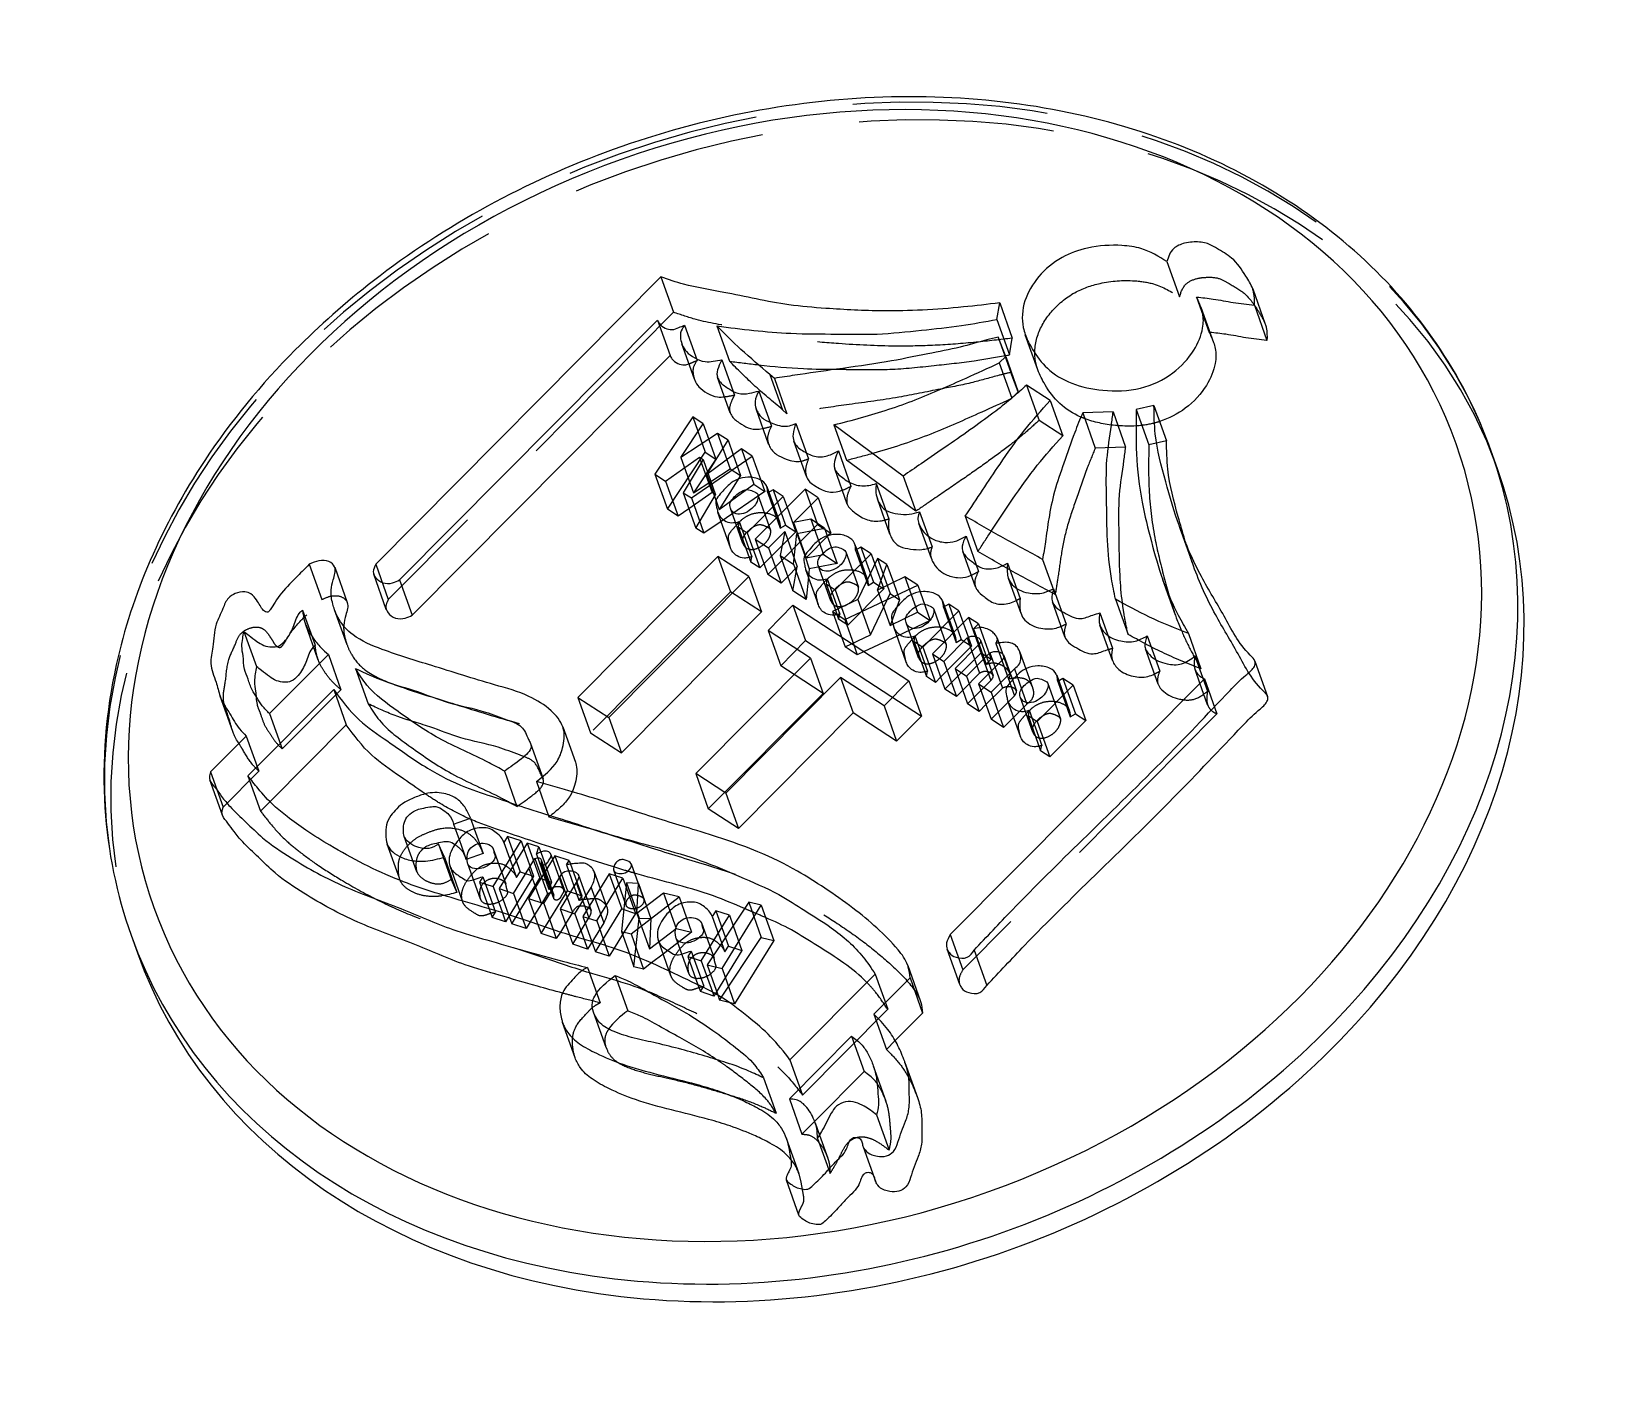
# Model space of a CAD drawing. Header units: millimetres. Extents: x -14.9 to 36.3, y -12.2 to 31.8.
import ezdxf

# ---------------------------------------------------------------- set-up
doc = ezdxf.new("R2010")
doc.units = ezdxf.units.MM
doc.linetypes.add('HIDDEN', pattern=[9.525, 6.35, -3.175])
doc.layers.get('0').update_dxf_attribs({"color": 253, "lineweight": 70, "true_color": 0x8faf8f})
doc.layers.add('Hidden', color=38, linetype='Continuous', lineweight=70, true_color=0x482605)

msp = doc.modelspace()

# ---------------------------------------------------------------- linework, layer by layer
at = {"color": 38, "lineweight": -3, "true_color": 0x482605}
for p, q in [((5.599, 23.834), (-3.688, 14.479)), ((24.861, 23.446), (25.27, 22.297)), ((16.534, 22.448), (16.625, 22.99)), ((16.625, 22.99), (17.034, 21.842)), ((23.178, 22.852), (23.587, 21.703)), ((24.917, 22.912), (25.326, 21.763)), ((-2.908, 13.971), (5.49, 22.43)), ((5.49, 22.43), (5.899, 21.281)), ((16.534, 22.448), (16.943, 21.299)), ((6.687, 20.51), (6.278, 21.659)), ((16.821, 21.241), (16.58, 21.875)), ((16.943, 21.299), (17.034, 21.842)), ((17.869, 20.806), (17.46, 21.955)), ((-2.499, 12.822), (5.899, 21.281)), ((16.614, 21.033), (16.821, 21.241)), ((16.614, 21.033), (17.021, 19.89)), ((16.821, 21.241), (17.229, 20.093)), ((7.853, 19.412), (7.444, 20.56)), ((9.29, 20.532), (9.148, 20.661)), ((18.268, 19.812), (17.497, 20.314)), ((9.102, 18.395), (8.693, 19.543)), ((18.268, 19.812), (18.677, 18.663)), ((21.648, 19.65), (21.073, 19.52)), ((21.648, 19.65), (22.057, 18.501)), ((6.631, 19.278), (5.398, 17.418)), ((6.251, 17.951), (6.972, 19.056)), ((6.972, 19.056), (6.631, 19.278)), ((6.972, 19.056), (7.153, 18.547)), ((13.484, 17.353), (11.23, 19.018)), ((20.317, 19.446), (19.328, 19.412)), ((20.317, 19.446), (20.726, 18.297)), ((7.442, 18.738), (6.251, 17.951)), ((7.088, 17.407), (7.783, 18.516)), ((7.783, 18.516), (7.442, 18.738)), ((7.783, 18.516), (7.952, 18.04)), ((10.337, 17.335), (9.928, 18.484)), ((5.747, 17.191), (6.852, 17.964)), ((6.588, 16.639), (8.573, 18.001)), ((6.852, 17.964), (6.913, 17.795)), ((6.852, 17.964), (6.969, 17.889)), ((8.216, 18.234), (7.088, 17.407)), ((8.573, 18.001), (8.216, 18.234)), ((8.573, 18.001), (8.852, 17.218)), ((32.834, 17.59), (32.629, 18.164)), ((5.398, 17.418), (5.807, 16.269)), ((5.398, 17.418), (5.747, 17.191)), ((6.969, 17.889), (6.327, 16.809)), ((11.665, 16.434), (11.256, 17.582)), ((5.747, 17.191), (6.156, 16.042)), ((10.288, 16.928), (8.668, 15.296)), ((9.044, 17.011), (9.111, 16.824)), ((9.247, 16.903), (9.075, 16.804)), ((9.58, 16.687), (9.247, 16.903)), ((10.716, 16.644), (10.288, 16.928)), ((6.327, 16.809), (6.736, 15.661)), ((6.327, 16.809), (6.588, 16.639)), ((6.588, 16.639), (6.997, 15.49)), ((8.409, 15.508), (9.58, 16.687)), ((9.58, 16.687), (9.703, 16.339)), ((9.915, 15.837), (10.716, 16.644)), ((10.716, 16.644), (11.124, 15.495)), ((13.052, 15.462), (12.643, 16.611)), ((6.156, 16.042), (5.807, 16.269)), ((6.511, 16.29), (6.156, 16.042)), ((7.558, 15.875), (6.997, 15.49)), ((7.864, 15.016), (7.455, 16.165)), ((8.148, 15.87), (8.112, 15.701)), ((10.481, 15.945), (9.915, 15.837)), ((10.922, 15.657), (10.481, 15.945)), ((6.997, 15.49), (6.736, 15.661)), ((8.112, 15.701), (8.521, 14.552)), ((8.112, 15.701), (8.409, 15.508)), ((8.409, 15.508), (8.818, 14.359)), ((9.101, 15.014), (9.626, 15.543)), ((9.626, 15.543), (9.482, 14.766)), ((9.912, 14.486), (10.019, 15.486)), ((10.019, 15.486), (10.922, 15.657)), ((10.019, 15.486), (10.277, 14.761)), ((10.922, 15.657), (11.012, 15.406)), ((11.124, 15.495), (11.046, 15.416)), ((14.403, 14.663), (13.994, 15.812)), ((8.668, 15.296), (9.077, 14.147)), ((8.668, 15.296), (9.101, 15.014)), ((9.101, 15.014), (9.51, 13.865)), ((11.904, 15.149), (11.971, 14.963)), ((12.107, 15.042), (11.935, 14.942)), ((12.44, 14.825), (12.107, 15.042)), ((15.839, 13.744), (15.43, 14.893)), ((-5.023, 14.381), (-4.614, 13.232)), ((7.454, 14.734), (2.898, 10.145)), ((8.462, 14.077), (7.454, 14.734)), ((8.818, 14.359), (8.521, 14.552)), ((8.953, 14.495), (8.818, 14.359)), ((9.482, 14.766), (9.891, 13.617)), ((9.482, 14.766), (9.912, 14.486)), ((9.912, 14.486), (10.321, 13.338)), ((11.269, 13.646), (12.44, 14.825)), ((12.648, 14.673), (12.013, 13.331)), ((12.44, 14.825), (12.56, 14.487)), ((12.956, 14.473), (12.648, 14.673)), ((12.648, 13.635), (12.956, 14.473)), ((12.956, 14.473), (13.165, 13.887)), ((-3.342, 13.009), (-3.751, 14.158)), ((-2.908, 13.971), (-2.499, 12.822)), ((3.907, 9.489), (8.462, 14.077)), ((8.462, 14.077), (8.871, 12.929)), ((9.51, 13.865), (9.077, 14.147)), ((9.726, 14.082), (9.51, 13.865)), ((10.724, 13.155), (10.315, 14.303)), ((10.399, 14.066), (10.321, 13.338)), ((11.008, 14.009), (10.972, 13.839)), ((10.972, 13.839), (11.277, 12.985)), ((10.972, 13.839), (11.269, 13.646)), ((13.537, 14.068), (12.648, 13.635)), ((13.956, 13.795), (13.537, 14.068)), ((17.32, 12.874), (16.911, 14.022)), ((22.344, 12.826), (21.935, 13.974)), ((10.321, 13.338), (9.891, 13.617)), ((12.013, 13.331), (11.182, 12.94)), ((11.269, 13.646), (11.472, 13.077)), ((11.581, 12.68), (13.956, 13.795)), ((13.956, 13.795), (14.033, 13.581)), ((4.316, 8.34), (8.871, 12.929)), ((9.088, 12.324), (9.89, 13.148)), ((9.89, 13.148), (13.673, 10.685)), ((11.182, 12.94), (11.475, 12.116)), ((11.182, 12.94), (11.581, 12.68)), ((14.129, 11.785), (15.3, 12.964)), ((14.764, 13.288), (14.831, 13.101)), ((14.967, 13.18), (14.795, 13.081)), ((15.3, 12.964), (14.967, 13.18)), ((15.3, 12.964), (15.438, 12.575)), ((18.75, 12.114), (18.341, 13.262)), ((-7.981, 12.295), (-7.572, 11.147)), ((-5.566, 11.391), (-5.975, 12.54)), ((10.465, 11.427), (9.088, 12.324)), ((9.088, 12.324), (9.496, 11.175)), ((11.581, 12.68), (11.875, 11.856)), ((13.584, 11.293), (13.175, 12.442)), ((15.611, 12.749), (14.433, 11.563)), ((15.936, 12.538), (15.611, 12.749)), ((15.774, 12.375), (15.936, 12.538)), ((15.936, 12.538), (15.978, 12.419)), ((20.3, 11.344), (19.891, 12.493)), ((13.283, 12.138), (12.213, 11.636)), ((13.868, 12.147), (13.832, 11.978)), ((13.832, 11.978), (14.241, 10.829)), ((13.832, 11.978), (14.129, 11.785)), ((14.129, 11.785), (14.538, 10.636)), ((14.806, 11.32), (15.564, 12.083)), ((15.929, 11.845), (15.171, 11.082)), ((15.564, 12.083), (15.722, 11.637)), ((16.541, 12.08), (16.599, 11.917)), ((-5.228, 11.546), (-7.142, 9.618)), ((6.731, 7.666), (10.465, 11.427)), ((14.433, 11.563), (14.842, 10.414)), ((14.433, 11.563), (14.806, 11.32)), ((14.806, 11.32), (15.215, 10.171)), ((15.548, 10.837), (16.306, 11.6)), ((16.695, 11.347), (15.937, 10.583)), ((16.306, 11.6), (16.475, 11.125)), ((17.281, 11.623), (17.475, 11.078)), ((21.78, 10.581), (21.372, 11.73)), ((24.936, 11.326), (25.345, 10.177)), ((11.444, 10.79), (7.71, 7.029)), ((9.933, 10.891), (9.496, 11.175)), ((12.861, 9.867), (11.444, 10.79)), ((11.444, 10.79), (11.853, 9.641)), ((14.538, 10.636), (14.241, 10.829)), ((14.703, 10.802), (14.538, 10.636)), ((23.288, 10.755), (15.018, 2.425)), ((15.171, 11.082), (15.58, 9.933)), ((15.171, 11.082), (15.548, 10.837)), ((15.548, 10.837), (15.957, 9.688)), ((16.346, 10.317), (17.104, 11.08)), ((17.104, 11.08), (17.181, 10.863)), ((18.482, 10.868), (18.549, 10.681)), ((18.685, 10.76), (18.513, 10.661)), ((19.018, 10.544), (18.685, 10.76)), ((23.145, 10.611), (22.987, 11.055)), ((-7.846, 7.593), (-5.055, 10.405)), ((-5.055, 10.405), (-4.646, 9.256)), ((13.673, 10.685), (12.861, 9.867)), ((13.673, 10.685), (14.082, 9.537)), ((15.215, 10.171), (14.842, 10.414)), ((15.421, 10.379), (15.215, 10.171)), ((15.937, 10.583), (16.346, 9.435)), ((15.937, 10.583), (16.346, 10.317)), ((16.346, 10.317), (16.755, 9.168)), ((17.847, 9.365), (19.018, 10.544)), ((19.018, 10.544), (19.427, 9.395)), ((-8.343, 9.04), (-8.752, 10.188)), ((2.898, 10.145), (3.307, 8.996)), ((2.898, 10.145), (3.907, 9.489)), ((12.861, 9.867), (13.27, 8.719)), ((15.957, 9.688), (15.58, 9.933)), ((16.177, 9.91), (15.957, 9.688)), ((17.302, 8.873), (16.893, 10.022)), ((17.586, 9.727), (17.55, 9.558)), ((-4.646, 9.256), (-7.132, 6.751)), ((3.907, 9.489), (4.316, 8.34)), ((11.853, 9.641), (8.119, 5.88)), ((13.27, 8.719), (11.853, 9.641)), ((14.082, 9.537), (13.27, 8.719)), ((16.755, 9.168), (16.346, 9.435)), ((17.08, 9.495), (16.755, 9.168)), ((17.55, 9.558), (17.959, 8.409)), ((17.55, 9.558), (17.847, 9.365)), ((17.847, 9.365), (18.256, 8.216)), ((19.427, 9.395), (18.256, 8.216)), ((-7.899, 8.889), (-9.06, 7.72)), ((2.403, 9.185), (2.812, 8.037)), ((3.307, 8.996), (4.316, 8.34)), ((18.256, 8.216), (17.959, 8.409)), ((-8.676, 6.309), (-9.085, 7.458)), ((7.71, 7.029), (6.731, 7.666)), ((6.731, 7.666), (7.14, 6.517)), ((7.71, 7.029), (8.119, 5.88)), ((-1.151, 6.021), (-0.598, 6.21)), ((-0.598, 6.21), (-0.477, 5.868)), ((8.119, 5.88), (7.14, 6.517)), ((-1.151, 6.021), (-0.974, 5.525)), ((-2.916, 4.257), (-3.313, 5.372)), ((-1.451, 4.948), (-1.644, 5.364)), ((0.133, 3.988), (1.045, 5.473)), ((1.248, 5.406), (0.336, 3.921)), ((0.607, 5.619), (0.489, 5.427)), ((1.045, 5.473), (0.607, 5.619)), ((1.045, 5.473), (1.134, 5.221)), ((1.624, 5.281), (1.248, 5.406)), ((1.543, 5.045), (1.624, 5.281)), ((1.624, 5.281), (1.684, 5.112)), ((-1.451, 4.948), (-1.042, 3.799)), ((-0.864, 3.518), (-1.267, 4.651)), ((2.144, 4.994), (1.29, 3.604)), ((1.296, 4.577), (1.496, 4.904)), ((1.496, 4.904), (1.713, 4.293)), ((1.808, 4.447), (1.702, 4.746)), ((2.017, 5.036), (2.073, 4.879)), ((2.61, 4.84), (2.144, 4.994)), ((2.521, 4.695), (2.61, 4.84)), ((2.61, 4.84), (2.653, 4.719)), ((4.629, 4.724), (4.854, 4.093)), ((-0.198, 4.308), (-0.305, 4.133)), ((-0.305, 4.133), (0.004, 3.266)), ((-0.305, 4.133), (0.133, 3.988)), ((0.799, 3.767), (1.296, 4.577)), ((1.296, 4.577), (1.513, 3.967)), ((1.782, 3.441), (2.307, 4.297)), ((2.307, 4.297), (2.543, 3.634)), ((2.842, 4.12), (2.316, 3.264)), ((3.913, 4.407), (3.059, 3.017)), ((3.429, 4.467), (3.62, 3.93)), ((3.508, 2.869), (4.361, 4.259)), ((4.361, 4.259), (3.913, 4.407)), ((4.126, 4.337), (4.062, 4.518)), ((4.478, 4.108), (4.311, 2.529)), ((4.361, 4.259), (4.464, 3.971)), ((4.863, 4.092), (4.478, 4.108)), ((0.133, 3.988), (0.437, 3.133)), ((0.336, 3.921), (0.639, 3.069)), ((0.336, 3.921), (0.799, 3.767)), ((0.799, 3.767), (1.101, 2.919)), ((1.29, 3.604), (1.594, 2.752)), ((1.29, 3.604), (1.782, 3.441)), ((2.8, 3.103), (3.326, 3.959)), ((3.326, 3.959), (3.44, 3.638)), ((4.625, 2.452), (6.189, 3.652)), ((4.818, 3.113), (4.863, 4.092)), ((5.682, 3.776), (4.818, 3.113)), ((4.863, 4.092), (5.127, 3.35)), ((6.189, 3.652), (5.682, 3.776)), ((6.189, 3.652), (6.265, 3.439)), ((1.782, 3.441), (2.086, 2.587)), ((2.316, 3.264), (2.619, 2.413)), ((2.316, 3.264), (2.8, 3.103)), ((2.8, 3.103), (3.098, 2.268)), ((8.456, 3.48), (7.098, 1.443)), ((7.387, 3.201), (7.27, 3.009)), ((7.825, 3.055), (7.387, 3.201)), ((7.588, 1.323), (8.861, 3.381)), ((8.861, 3.381), (8.456, 3.48)), ((8.861, 3.381), (9.27, 2.232)), ((1.482, 3.065), (1.342, 2.837)), ((2.489, 2.778), (2.323, 2.508)), ((3.059, 3.017), (3.352, 2.194)), ((3.059, 3.017), (3.508, 2.869)), ((3.508, 2.869), (3.794, 2.065)), ((6.913, 1.57), (7.825, 3.055)), ((7.825, 3.055), (7.946, 2.715)), ((-11.649, 2.403), (-11.444, 1.828)), ((4.348, 2.423), (4.075, 1.978)), ((4.311, 2.529), (4.57, 1.801)), ((4.311, 2.529), (4.625, 2.452)), ((4.625, 2.452), (4.905, 1.666)), ((5.869, 1.234), (5.514, 2.233)), ((9.27, 2.232), (7.997, 0.174)), ((5.671, 1.792), (5.291, 1.5)), ((6.583, 1.89), (6.475, 1.716)), ((6.475, 1.716), (6.804, 0.792)), ((6.475, 1.716), (6.913, 1.57)), ((6.913, 1.57), (7.274, 0.556)), ((15.324, 0.8), (14.915, 1.949)), ((15.797, 1.918), (16.206, 0.77)), ((4.106, 1.092), (4.515, -0.057)), ((7.098, 1.443), (7.448, 0.459)), ((7.098, 1.443), (7.588, 1.323)), ((7.588, 1.323), (7.997, 0.174)), ((12.57, 1.141), (9.799, -1.651)), ((13.632, 1.423), (14.041, 0.274)), ((7.41, 0.565), (7.372, 0.503)), ((12.531, -0.165), (13.707, 1.019)), ((13.707, 1.019), (14.116, -0.129)), ((7.997, 0.174), (7.683, 0.251)), ((2.806, -1.585), (2.398, -0.436)), ((14.116, -0.129), (13.224, -1.027)), ((9.781, -2.925), (11.805, -0.887)), ((11.805, -0.887), (12.214, -2.036)), ((12.214, -2.036), (10.601, -3.66)), ((13.541, -1.734), (13.95, -2.883)), ((10.619, -3.705), (10.759, -4.1)), ((12.183, -4.488), (12.592, -5.636)), ((10.091, -6.714), (9.682, -5.565))]:
    msp.add_line(p, q, dxfattribs=at)
at = {"color": 38, "lineweight": -3, "true_color": 0x482605, "extrusion": (1.86161e-17, -5.22965e-17, -1)}
msp.add_ellipse((10.286, 10.858), major_axis=(21.197, 7.546), ratio=0.792624, dxfattribs=at)
at = {"color": 38, "lineweight": -3, "true_color": 0x482605}
for centre in [(10.49, 10.284), (10.695, 9.709)]:
    msp.add_ellipse(centre, major_axis=(-22.139, -7.881), ratio=0.792624, start_param=0.000003, end_param=3.141596, dxfattribs=at)
for points, knots in [([(32.629, 18.164), (31.799, 20.498), (30.405, 22.601), (26.654, 26.114), (24.332, 27.487), (19.045, 29.325), (16.124, 29.763), (10.065, 29.625), (6.985, 29.043), (1.211, 26.957), (-1.441, 25.506), (-4.669, 23.004), (-5.52, 22.252), (-6.307, 21.459)], [0, 0, 0, 0, 0.00914956, 0.00914956, 0.01833469, 0.01833469, 0.02762704, 0.02762704, 0.03699685, 0.03699685, 0.04604102, 0.04604102, 0.0495729, 0.0495729, 0.0495729, 0.0495729]), ([(22.072, 24.334), (21.804, 24.499), (21.372, 24.765), (20.458, 24.896), (19.567, 24.836), (18.585, 24.498), (17.85, 23.869), (17.37, 23.052), (17.333, 22.379), (17.433, 22.03), (17.46, 21.955)], [0, 0, 0, 0, 0.0647533, 0.1047386, 0.1735028, 0.2260226, 0.2867411, 0.3476864, 0.4114767, 0.4296172, 0.4296172, 0.4296172, 0.4296172]), ([(24.861, 23.446), (24.809, 23.592), (24.59, 23.941), (24.267, 24.441), (23.744, 24.726), (23.355, 24.972), (22.962, 24.981), (22.6, 24.938), (22.202, 24.759), (22.119, 24.49), (22.072, 24.334)], [0.1355832, 0.1355832, 0.1355832, 0.1355832, 0.2547715, 0.4409172, 0.5774835, 0.6658163, 0.7601906, 0.8125314, 0.8914316, 1, 1, 1, 1]), ([(16.625, 22.99), (16.232, 22.943), (15.393, 22.843), (14.125, 22.747), (12.625, 22.713), (11.179, 22.79), (9.423, 22.93), (7.924, 23.306), (6.492, 23.524), (5.842, 23.75), (5.599, 23.834)], [-1, -1, -1, -1, -0.897131, -0.780477, -0.667534, -0.502193, -0.393641, -0.195286, -0.072888, 0, 0, 0, 0]), ([(23.037, 23.179), (23.218, 23.161), (23.623, 23.12), (24.235, 22.992), (24.687, 22.939), (24.917, 22.912)], [0, 0, 0, 0, 0.285865, 0.636544, 1, 1, 1, 1]), ([(24.917, 22.912), (24.92, 23.056), (24.924, 23.241), (24.874, 23.41), (24.861, 23.446)], [0, 0, 0, 0, 0.1062326, 0.1355832, 0.1355832, 0.1355832, 0.1355832]), ([(17.46, 21.955), (17.519, 21.788), (17.721, 21.399), (18.154, 20.804), (18.952, 20.322), (20.012, 20.103), (21.19, 20.122), (22.296, 20.64), (22.963, 21.391), (23.259, 22.088), (23.264, 22.57), (23.201, 22.787), (23.178, 22.852)], [0.4296172, 0.4296172, 0.4296172, 0.4296172, 0.4696142, 0.5276126, 0.5925941, 0.6593905, 0.7349333, 0.8042456, 0.8686891, 0.9219246, 0.9576254, 0.973273, 0.973273, 0.973273, 0.973273]), ([(5.49, 22.43), (5.506, 22.389), (5.551, 22.279), (5.717, 22.164), (5.953, 22.09), (6.173, 22.183), (6.305, 22.238), (6.365, 22.263)], [-1, -1, -1, -1, -0.855456, -0.603454, -0.38333, -0.176659, 0, 0, 0, 0]), ([(6.365, 22.263), (6.312, 22.18), (6.229, 22.051), (6.229, 21.841), (6.255, 21.725), (6.278, 21.659)], [-1, -1, -1, -1, -0.8724022, -0.8013127, -0.6938288, -0.6938288, -0.6938288, -0.6938288]), ([(7.422, 22.238), (8.218, 22.137), (9.496, 21.974), (11.258, 21.982), (12.668, 21.946), (14.033, 22.096), (15.333, 22.231), (16.15, 22.379), (16.534, 22.448)], [-1, -1, -1, -1, -0.730532, -0.567196, -0.422459, -0.265993, -0.124821, 0, 0, 0, 0]), ([(9.148, 20.661), (8.828, 20.928), (8.223, 21.43), (7.678, 21.98), (7.422, 22.238)], [-1, -1, -1, -1, -0.470191, 0, 0, 0, 0]), ([(25.326, 21.763), (25.096, 21.79), (24.644, 21.843), (24.041, 21.97), (23.645, 22.01), (23.472, 22.028)], [-1, -1, -1, -1, -0.6365437, -0.2858652, -0.0139969, -0.0139969, -0.0139969, -0.0139969]), ([(25.27, 22.297), (25.283, 22.261), (25.333, 22.092), (25.329, 21.908), (25.326, 21.763)], [-0.1355832, -0.1355832, -0.1355832, -0.1355832, -0.1062326, 0, 0, 0, 0]), ([(6.278, 21.659), (6.283, 21.646), (6.318, 21.554), (6.425, 21.375), (6.69, 21.195), (6.986, 21.055), (7.307, 21.083), (7.488, 21.12), (7.58, 21.139)], [-0.6938288, -0.6938288, -0.6938288, -0.6938288, -0.6737992, -0.5453578, -0.3853339, -0.2237743, -0.1140793, 0, 0, 0, 0]), ([(16.58, 21.875), (16.454, 21.845), (16.04, 21.746), (15.285, 21.517), (14.187, 21.319), (12.848, 21.032), (11.4, 20.848), (10.187, 20.668), (9.513, 20.566), (9.29, 20.532)], [-1, -1, -1, -1, -0.947914, -0.828855, -0.683911, -0.497445, -0.276574, -0.091358, 0, 0, 0, 0]), ([(23.587, 21.703), (23.61, 21.638), (23.673, 21.421), (23.668, 20.939), (23.372, 20.242), (22.751, 19.543), (22.134, 19.226), (21.833, 19.128)], [-0.9732574, -0.9732574, -0.9732574, -0.9732574, -0.9576254, -0.9219246, -0.8686891, -0.8042456, -0.7479441, -0.7479441, -0.7479441, -0.7479441]), ([(-6.307, 21.459), (-7.422, 20.337), (-8.41, 19.13), (-10.648, 15.755), (-11.625, 13.504), (-12.476, 9.653), (-12.601, 8.09), (-12.409, 5.128), (-12.123, 3.735), (-11.649, 2.404)], [0.0495729, 0.0495729, 0.0495729, 0.0495729, 0.054573, 0.054573, 0.0628508, 0.0628508, 0.0684639, 0.0684639, 0.07368492, 0.07368492, 0.07368492, 0.07368492]), ([(5.899, 21.281), (5.915, 21.241), (5.96, 21.13), (6.126, 21.015), (6.336, 20.949), (6.464, 20.987), (6.511, 21.005)], [-1, -1, -1, -1, -0.855456, -0.6034542, -0.3833298, -0.2511736, -0.2511736, -0.2511736, -0.2511736]), ([(7.58, 21.139), (7.552, 21.08), (7.478, 20.927), (7.404, 20.725), (7.431, 20.596), (7.444, 20.56)], [-1, -1, -1, -1, -0.9074248, -0.7615384, -0.7041393, -0.7041393, -0.7041393, -0.7041393]), ([(11.23, 19.018), (11.531, 19.095), (12.425, 19.323), (13.877, 19.803), (15.346, 20.46), (16.253, 20.869), (16.614, 21.033)], [-1, -1, -1, -1, -0.837979, -0.518546, -0.206887, 0, 0, 0, 0]), ([(6.687, 20.51), (6.692, 20.497), (6.727, 20.406), (6.834, 20.226), (7.099, 20.047), (7.382, 19.912), (7.591, 19.924), (7.667, 19.933)], [-0.6938288, -0.6938288, -0.6938288, -0.6938288, -0.6737992, -0.5453578, -0.3853339, -0.2237743, -0.1320657, -0.1320657, -0.1320657, -0.1320657]), ([(7.444, 20.56), (7.463, 20.506), (7.556, 20.353), (7.799, 20.197), (8.094, 20.014), (8.461, 20.028), (8.685, 20.092), (8.786, 20.121)], [-0.7041393, -0.7041393, -0.7041393, -0.7041393, -0.6156897, -0.438845, -0.2885372, -0.1295873, 0, 0, 0, 0]), ([(8.775, 20.973), (9.258, 20.918), (10.108, 20.838), (10.977, 20.831), (11.35, 20.828)], [-0.8935481, -0.8935481, -0.8935481, -0.8935481, -0.7305315, -0.607923, -0.607923, -0.607923, -0.607923]), ([(19.27, 19.272), (19.012, 19.385), (18.541, 19.685), (18.13, 20.25), (17.928, 20.639), (17.869, 20.806)], [-0.5844237, -0.5844237, -0.5844237, -0.5844237, -0.5276126, -0.4696142, -0.4296172, -0.4296172, -0.4296172, -0.4296172]), ([(8.786, 20.121), (8.731, 20.007), (8.637, 19.813), (8.666, 19.62), (8.693, 19.543)], [-1, -1, -1, -1, -0.8268832, -0.7031386, -0.7031386, -0.7031386, -0.7031386]), ([(17.497, 20.314), (17.351, 20.181), (17.03, 19.888), (16.45, 19.425), (15.741, 18.908), (14.929, 18.338), (14.164, 17.821), (13.678, 17.486), (13.484, 17.353)], [-1, -1, -1, -1, -0.87894, -0.734459, -0.551355, -0.352612, -0.140555, 0, 0, 0, 0]), ([(8.693, 19.543), (8.703, 19.517), (8.759, 19.386), (8.928, 19.191), (9.238, 19.067), (9.506, 18.967), (9.77, 18.972), (9.921, 19.037), (9.99, 19.067)], [-0.7031386, -0.7031386, -0.7031386, -0.7031386, -0.6600425, -0.4861566, -0.3207748, -0.2020779, -0.0928609, 0, 0, 0, 0]), ([(12.484, 18.091), (12.503, 18.096), (13.112, 18.266), (14.286, 18.654), (15.702, 19.287), (16.556, 19.673), (16.865, 19.812)], [-0.8480906, -0.8480906, -0.8480906, -0.8480906, -0.837979, -0.5185461, -0.2068868, -0.030238, -0.030238, -0.030238, -0.030238]), ([(15.506, 16.044), (15.879, 16.612), (16.501, 17.557), (17.388, 18.833), (17.985, 19.497), (18.268, 19.812)], [-1, -1, -1, -1, -0.559197, -0.265254, 0, 0, 0, 0]), ([(21.073, 19.52), (21.065, 19.039), (21.047, 18.019), (21.219, 16.58), (21.557, 15.224), (21.79, 14.384), (21.935, 13.975)], [-1, -1, -1, -1, -0.8126845, -0.6032725, -0.4295145, -0.2566668, -0.2566668, -0.2566668, -0.2566668]), ([(22.489, 15.677), (22.485, 15.69), (22.311, 16.18), (22.019, 17.188), (21.667, 18.488), (21.653, 19.339), (21.648, 19.65)], [-0.2024617, -0.2024617, -0.2024617, -0.2024617, -0.2004167, -0.1246266, -0.0455363, 0, 0, 0, 0]), ([(7.853, 19.412), (7.872, 19.357), (7.965, 19.204), (8.208, 19.049), (8.503, 18.866), (8.773, 18.875), (8.911, 18.9), (8.921, 18.902)], [-0.7041393, -0.7041393, -0.7041393, -0.7041393, -0.6156897, -0.438845, -0.2885372, -0.1295873, -0.1162379, -0.1162379, -0.1162379, -0.1162379]), ([(9.99, 19.067), (9.948, 18.95), (9.878, 18.755), (9.902, 18.557), (9.928, 18.484)], [-1, -1, -1, -1, -0.8302421, -0.7168332, -0.7168332, -0.7168332, -0.7168332]), ([(19.328, 19.412), (19.239, 19.198), (19.015, 18.654), (18.726, 17.795), (18.394, 16.863), (18.22, 16.005), (18.128, 15.271), (18.054, 14.831), (18.022, 14.641)], [-1, -1, -1, -1, -0.863465, -0.653242, -0.458975, -0.274951, -0.118451, 0, 0, 0, 0]), ([(20.395, 13.348), (20.349, 13.569), (20.217, 14.196), (20.113, 15.29), (20.11, 16.588), (20.075, 17.834), (20.235, 18.781), (20.299, 19.301), (20.317, 19.446)], [-1, -1, -1, -1, -0.88746, -0.680939, -0.457548, -0.251801, -0.070322, 0, 0, 0, 0]), ([(9.928, 18.484), (9.94, 18.448), (10.015, 18.297), (10.291, 18.122), (10.669, 17.931), (11.082, 18.019), (11.289, 18.125), (11.373, 18.168)], [-0.7168332, -0.7168332, -0.7168332, -0.7168332, -0.6604469, -0.4672263, -0.2771175, -0.1117984, 0, 0, 0, 0]), ([(16.352, 15.559), (16.581, 15.905), (17.063, 16.628), (17.797, 17.684), (18.394, 18.348), (18.677, 18.663)], [-0.8281084, -0.8281084, -0.8281084, -0.8281084, -0.5591966, -0.2652545, 0, 0, 0, 0]), ([(22.655, 15.272), (22.58, 15.52), (22.363, 16.279), (22.076, 17.34), (22.062, 18.19), (22.057, 18.501)], [-0.163416, -0.163416, -0.163416, -0.163416, -0.1246266, -0.0455363, 0, 0, 0, 0]), ([(9.102, 18.395), (9.112, 18.368), (9.168, 18.237), (9.337, 18.042), (9.647, 17.918), (9.906, 17.821), (10.082, 17.822), (10.158, 17.836)], [-0.7031386, -0.7031386, -0.7031386, -0.7031386, -0.6600425, -0.4861566, -0.3207748, -0.2020779, -0.1054889, -0.1054889, -0.1054889, -0.1054889]), ([(11.373, 18.168), (11.333, 18.082), (11.246, 17.891), (11.222, 17.68), (11.256, 17.583), (11.256, 17.582)], [-1, -1, -1, -1, -0.8669985, -0.7047666, -0.7044973, -0.7044973, -0.7044973, -0.7044973]), ([(20.621, 13.223), (20.583, 13.516), (20.522, 14.264), (20.519, 15.439), (20.484, 16.685), (20.644, 17.633), (20.708, 18.152), (20.726, 18.297)], [-0.827428, -0.827428, -0.827428, -0.827428, -0.6809391, -0.4575475, -0.2518014, -0.0703218, 0, 0, 0, 0]), ([(11.256, 17.582), (11.296, 17.47), (11.522, 17.282), (11.869, 17.045), (12.298, 17.015), (12.53, 17.085), (12.609, 17.108)], [-0.7044973, -0.7044973, -0.7044973, -0.7044973, -0.5161319, -0.2964202, -0.1003914, 0, 0, 0, 0]), ([(9.044, 17.011), (9.04, 17.022), (9.002, 17.114), (8.817, 17.272), (8.459, 17.338), (8.088, 17.268), (7.845, 17.109), (7.672, 16.938), (7.532, 16.771), (7.354, 16.572), (7.408, 16.369), (7.432, 16.235), (7.451, 16.176), (7.455, 16.165)], [0.0665415, 0.0665415, 0.0665415, 0.0665415, 0.0784773, 0.1639188, 0.2763701, 0.3656588, 0.4445139, 0.4960714, 0.5606365, 0.6263343, 0.7002387, 0.7483414, 0.7596707, 0.7596707, 0.7596707, 0.7596707]), ([(7.859, 16.306), (7.84, 16.361), (7.831, 16.494), (7.98, 16.673), (8.153, 16.831), (8.395, 16.943), (8.53, 16.889), (8.592, 16.863)], [-0.408778, -0.408778, -0.408778, -0.408778, -0.3346556, -0.2454544, -0.1634473, -0.0737603, 0, 0, 0, 0]), ([(10.337, 17.336), (10.349, 17.299), (10.424, 17.148), (10.699, 16.973), (11.071, 16.785), (11.376, 16.846), (11.502, 16.891)], [-0.7168332, -0.7168332, -0.7168332, -0.7168332, -0.6604469, -0.4672263, -0.2771175, -0.1210404, -0.1210404, -0.1210404, -0.1210404]), ([(12.609, 17.108), (12.6, 17.029), (12.582, 16.859), (12.613, 16.696), (12.643, 16.611)], [-1, -1, -1, -1, -0.8791084, -0.7376327, -0.7376327, -0.7376327, -0.7376327]), ([(8.757, 16.743), (8.774, 16.695), (8.748, 16.557), (8.657, 16.377), (8.467, 16.212), (8.237, 16.098), (8.06, 16.112), (7.999, 16.142), (7.998, 16.142)], [-0.9147896, -0.9147896, -0.9147896, -0.9147896, -0.8457419, -0.757842, -0.6759963, -0.5803762, -0.5012532, -0.5, -0.5, -0.5, -0.5]), ([(8.592, 16.863), (8.656, 16.836), (8.729, 16.805), (8.755, 16.749), (8.757, 16.743)], [-1, -1, -1, -1, -0.92419355, -0.91478956, -0.91478956, -0.91478956, -0.91478956]), ([(11.665, 16.434), (11.705, 16.321), (11.931, 16.133), (12.277, 15.896), (12.661, 15.869), (12.852, 15.913), (12.888, 15.922)], [-0.7044973, -0.7044973, -0.7044973, -0.7044973, -0.5161319, -0.2964202, -0.1003914, -0.0550256, -0.0550256, -0.0550256, -0.0550256]), ([(12.643, 16.611), (12.653, 16.582), (12.72, 16.42), (12.906, 16.185), (13.318, 16.123), (13.67, 16.082), (13.905, 16.156), (14.017, 16.192)], [-0.7376327, -0.7376327, -0.7376327, -0.7376327, -0.6899659, -0.4630612, -0.3059991, -0.1447293, 0, 0, 0, 0]), ([(7.455, 16.165), (7.472, 16.115), (7.524, 16.013), (7.669, 15.886), (7.894, 15.81), (8.064, 15.85), (8.148, 15.87)], [0.7596707, 0.7596707, 0.7596707, 0.7596707, 0.8104471, 0.8681568, 0.9352132, 1, 1, 1, 1]), ([(7.998, 16.142), (7.954, 16.163), (7.901, 16.215), (7.868, 16.28), (7.859, 16.306)], [-0.5, -0.5, -0.5, -0.5, -0.44242452, -0.40877798, -0.40877798, -0.40877798, -0.40877798]), ([(14.017, 16.192), (13.993, 16.122), (13.948, 15.992), (13.974, 15.867), (13.994, 15.812)], [-1, -1, -1, -1, -0.8986191, -0.810566, -0.810566, -0.810566, -0.810566]), ([(18.022, 14.641), (17.592, 14.873), (16.744, 15.33), (15.914, 15.809), (15.506, 16.044)], [-1, -1, -1, -1, -0.492553, 0, 0, 0, 0]), ([(11.904, 15.149), (11.9, 15.161), (11.862, 15.253), (11.677, 15.411), (11.319, 15.477), (10.948, 15.407), (10.705, 15.247), (10.532, 15.076), (10.392, 14.91), (10.214, 14.711), (10.268, 14.507), (10.292, 14.373), (10.311, 14.314), (10.315, 14.303)], [0.0665415, 0.0665415, 0.0665415, 0.0665415, 0.0784773, 0.1639188, 0.2763701, 0.3656588, 0.4445139, 0.4960714, 0.5606365, 0.6263343, 0.7002387, 0.7483414, 0.7596707, 0.7596707, 0.7596707, 0.7596707]), ([(13.052, 15.462), (13.062, 15.434), (13.129, 15.271), (13.315, 15.036), (13.727, 14.974), (14.032, 14.939), (14.219, 14.982), (14.283, 14.999)], [-0.7376327, -0.7376327, -0.7376327, -0.7376327, -0.6899659, -0.4630612, -0.3059991, -0.1447293, -0.0619955, -0.0619955, -0.0619955, -0.0619955]), ([(13.994, 15.812), (14.005, 15.781), (14.063, 15.65), (14.195, 15.459), (14.477, 15.272), (14.809, 15.171), (15.207, 15.212), (15.42, 15.335), (15.53, 15.399)], [-0.810566, -0.810566, -0.810566, -0.810566, -0.7625873, -0.5992524, -0.4660784, -0.2925217, -0.1525957, 0, 0, 0, 0]), ([(15.53, 15.399), (15.473, 15.288), (15.385, 15.119), (15.411, 14.948), (15.43, 14.893)], [-1, -1, -1, -1, -0.8350591, -0.7483213, -0.7483213, -0.7483213, -0.7483213]), ([(24.936, 11.326), (24.911, 11.396), (24.417, 11.853), (23.969, 12.781), (23.11, 14.145), (22.684, 15.13), (22.489, 15.677)], [-0.4502456, -0.4502456, -0.4502456, -0.4502456, -0.4386342, -0.362927, -0.2894813, -0.2024617, -0.2024617, -0.2024617, -0.2024617]), ([(8.467, 14.701), (8.414, 14.69), (8.275, 14.67), (8.078, 14.737), (7.933, 14.864), (7.881, 14.966), (7.864, 15.016)], [-0.9768141, -0.9768141, -0.9768141, -0.9768141, -0.9352132, -0.8681568, -0.8104471, -0.7596707, -0.7596707, -0.7596707, -0.7596707]), ([(10.719, 14.444), (10.7, 14.499), (10.691, 14.632), (10.84, 14.811), (11.013, 14.969), (11.255, 15.082), (11.39, 15.027), (11.452, 15.001)], [-0.408778, -0.408778, -0.408778, -0.408778, -0.3346556, -0.2454544, -0.1634473, -0.0737603, 0, 0, 0, 0]), ([(11.617, 14.881), (11.634, 14.834), (11.608, 14.695), (11.517, 14.515), (11.327, 14.35), (11.097, 14.237), (10.92, 14.251), (10.859, 14.28), (10.858, 14.28)], [-0.9147896, -0.9147896, -0.9147896, -0.9147896, -0.8457419, -0.757842, -0.6759963, -0.5803762, -0.5012532, -0.5, -0.5, -0.5, -0.5]), ([(11.452, 15.001), (11.516, 14.975), (11.589, 14.943), (11.615, 14.887), (11.617, 14.881)], [-1, -1, -1, -1, -0.92419355, -0.91478956, -0.91478956, -0.91478956, -0.91478956]), ([(15.43, 14.893), (15.442, 14.859), (15.505, 14.734), (15.731, 14.562), (16.032, 14.311), (16.52, 14.322), (16.773, 14.461), (16.881, 14.52)], [-0.7483213, -0.7483213, -0.7483213, -0.7483213, -0.694345, -0.5415976, -0.3456633, -0.1477438, 0, 0, 0, 0]), ([(-5.848, 14.481), (-5.925, 14.404), (-6.14, 14.185), (-6.539, 13.795), (-6.919, 13.365), (-7.066, 13.056), (-7.211, 12.888), (-7.376, 12.993), (-7.45, 13.141), (-7.577, 13.33), (-7.708, 13.517), (-7.969, 13.613), (-8.251, 13.546), (-8.546, 13.361), (-8.673, 12.979), (-8.949, 12.465), (-8.957, 11.858), (-9.12, 11.204), (-8.878, 10.699), (-8.804, 10.336), (-8.752, 10.188)], [0, 0, 0, 0, 0.0344295, 0.0968045, 0.1772151, 0.2104882, 0.2210101, 0.2377035, 0.2612109, 0.2887907, 0.3210906, 0.3451655, 0.3765968, 0.4032153, 0.4463498, 0.510352, 0.6005982, 0.6664551, 0.7457783, 0.805481, 0.805481, 0.805481, 0.805481]), ([(-5.023, 14.381), (-5.025, 14.385), (-5.055, 14.463), (-5.2, 14.603), (-5.54, 14.623), (-5.747, 14.528), (-5.848, 14.481)], [-0.0668335, -0.0668335, -0.0668335, -0.0668335, -0.06571872, -0.04524058, -0.02213316, 0, 0, 0, 0]), ([(-5.027, 13.001), (-5.049, 13.062), (-5.112, 13.271), (-5.168, 13.598), (-5.068, 13.996), (-4.98, 14.26), (-5.023, 14.381)], [-0.1819311, -0.1819311, -0.1819311, -0.1819311, -0.1657931, -0.1268382, -0.1000696, -0.0668335, -0.0668335, -0.0668335, -0.0668335]), ([(-3.688, 14.479), (-3.728, 14.396), (-3.781, 14.286), (-3.76, 14.183), (-3.751, 14.158)], [-1, -1, -1, -1, -0.7967502, -0.7286761, -0.7286761, -0.7286761, -0.7286761]), ([(10.858, 14.28), (10.814, 14.302), (10.761, 14.354), (10.728, 14.419), (10.719, 14.444)], [-0.5, -0.5, -0.5, -0.5, -0.44242452, -0.40877798, -0.40877798, -0.40877798, -0.40877798]), ([(14.403, 14.663), (14.414, 14.632), (14.472, 14.501), (14.604, 14.31), (14.886, 14.123), (15.218, 14.022), (15.525, 14.054), (15.669, 14.11), (15.704, 14.125)], [-0.810566, -0.810566, -0.810566, -0.810566, -0.7625873, -0.5992524, -0.4660784, -0.2925217, -0.1525957, -0.1065813, -0.1065813, -0.1065813, -0.1065813]), ([(16.881, 14.52), (16.87, 14.368), (16.856, 14.197), (16.905, 14.04), (16.911, 14.022)], [-1, -1, -1, -1, -0.7760333, -0.7472332, -0.7472332, -0.7472332, -0.7472332]), ([(-3.751, 14.158), (-3.737, 14.121), (-3.667, 14.001), (-3.482, 13.848), (-3.155, 13.846), (-2.982, 13.933), (-2.908, 13.971)], [-0.7286761, -0.7286761, -0.7286761, -0.7286761, -0.6272751, -0.3903906, -0.1689239, 0, 0, 0, 0]), ([(10.315, 14.303), (10.332, 14.254), (10.384, 14.151), (10.529, 14.025), (10.754, 13.948), (10.924, 13.989), (11.008, 14.009)], [0.7596707, 0.7596707, 0.7596707, 0.7596707, 0.8104471, 0.8681568, 0.9352132, 1, 1, 1, 1]), ([(16.911, 14.022), (16.938, 13.946), (17.072, 13.716), (17.492, 13.52), (18.01, 13.511), (18.272, 13.633), (18.378, 13.683)], [-0.7472332, -0.7472332, -0.7472332, -0.7472332, -0.6230068, -0.349577, -0.1417418, 0, 0, 0, 0]), ([(21.935, 13.975), (21.945, 13.946), (22.088, 13.551), (22.352, 12.961), (22.657, 12.425), (22.768, 12.229)], [-0.2566668, -0.2566668, -0.2566668, -0.2566668, -0.2443135, -0.0894922, 0, 0, 0, 0]), ([(14.764, 13.288), (14.76, 13.299), (14.722, 13.391), (14.537, 13.549), (14.179, 13.615), (13.808, 13.545), (13.565, 13.386), (13.392, 13.215), (13.252, 13.048), (13.074, 12.849), (13.128, 12.646), (13.152, 12.511), (13.171, 12.453), (13.175, 12.442)], [0.0665415, 0.0665415, 0.0665415, 0.0665415, 0.0784773, 0.1639188, 0.2763701, 0.3656588, 0.4445139, 0.4960714, 0.5606365, 0.6263343, 0.7002387, 0.7483414, 0.7596707, 0.7596707, 0.7596707, 0.7596707]), ([(15.839, 13.744), (15.851, 13.71), (15.914, 13.585), (16.14, 13.413), (16.441, 13.162), (16.878, 13.172), (17.099, 13.27), (17.167, 13.305)], [-0.7483213, -0.7483213, -0.7483213, -0.7483213, -0.694345, -0.5415976, -0.3456633, -0.1477438, -0.0559887, -0.0559887, -0.0559887, -0.0559887]), ([(18.378, 13.683), (18.343, 13.566), (18.298, 13.422), (18.332, 13.288), (18.341, 13.262)], [-1, -1, -1, -1, -0.8294069, -0.7880609, -0.7880609, -0.7880609, -0.7880609]), ([(22.768, 12.229), (22.339, 12.399), (21.513, 12.726), (20.758, 13.146), (20.395, 13.348)], [-1, -1, -1, -1, -0.481245, 0, 0, 0, 0]), ([(-7.981, 12.295), (-7.924, 12.253), (-7.781, 12.145), (-7.579, 11.979), (-7.342, 11.825), (-7.091, 11.782), (-6.813, 11.802), (-6.619, 11.999), (-6.471, 12.21), (-6.367, 12.436), (-6.289, 12.663), (-6.207, 12.864), (-6.104, 12.958), (-6.068, 12.991)], [-1, -1, -1, -1, -0.916441, -0.790114, -0.688061, -0.593426, -0.523979, -0.421256, -0.330774, -0.239914, -0.143767, -0.050024, 0, 0, 0, 0]), ([(-6.068, 12.991), (-6.06, 12.923), (-6.043, 12.769), (-6.003, 12.62), (-5.975, 12.54)], [-1, -1, -1, -1, -0.8787255, -0.7282943, -0.7282943, -0.7282943, -0.7282943]), ([(2.403, 9.185), (2.332, 9.384), (2.006, 9.78), (1.251, 10.259), (-0.134, 10.638), (-1.725, 11.143), (-3.295, 11.621), (-4.382, 12.07), (-4.847, 12.583), (-4.987, 12.889), (-5.027, 13.001)], [-0.840314, -0.840314, -0.840314, -0.840314, -0.7863961, -0.7190643, -0.6311527, -0.473769, -0.3485649, -0.2672696, -0.2120079, -0.1819311, -0.1819311, -0.1819311, -0.1819311]), ([(-4.614, 13.232), (-4.571, 13.111), (-4.659, 12.847), (-4.722, 12.597), (-4.73, 12.481), (-4.73, 12.472)], [0.06683176, 0.06683176, 0.06683176, 0.06683176, 0.10006964, 0.12683818, 0.12901138, 0.12901138, 0.12901138, 0.12901138]), ([(-3.342, 13.009), (-3.328, 12.972), (-3.258, 12.852), (-3.073, 12.699), (-2.746, 12.698), (-2.573, 12.785), (-2.499, 12.822)], [-0.7286761, -0.7286761, -0.7286761, -0.7286761, -0.6272751, -0.3903906, -0.1689239, 0, 0, 0, 0]), ([(11.223, 12.824), (11.205, 12.823), (11.103, 12.82), (10.938, 12.876), (10.793, 13.003), (10.741, 13.105), (10.724, 13.155)], [-0.9495867, -0.9495867, -0.9495867, -0.9495867, -0.9352132, -0.8681568, -0.8104471, -0.7596707, -0.7596707, -0.7596707, -0.7596707]), ([(13.579, 12.582), (13.56, 12.638), (13.551, 12.771), (13.7, 12.949), (13.873, 13.108), (14.115, 13.22), (14.25, 13.166), (14.312, 13.14)], [-0.408778, -0.408778, -0.408778, -0.408778, -0.3346556, -0.2454544, -0.1634473, -0.0737603, 0, 0, 0, 0]), ([(14.477, 13.019), (14.494, 12.972), (14.468, 12.833), (14.377, 12.654), (14.187, 12.489), (13.957, 12.375), (13.78, 12.389), (13.719, 12.418), (13.718, 12.419)], [-0.9147896, -0.9147896, -0.9147896, -0.9147896, -0.8457419, -0.757842, -0.6759963, -0.5803762, -0.5012532, -0.5, -0.5, -0.5, -0.5]), ([(14.312, 13.14), (14.376, 13.113), (14.449, 13.082), (14.475, 13.026), (14.477, 13.019)], [-1, -1, -1, -1, -0.92419355, -0.91478956, -0.91478956, -0.91478956, -0.91478956]), ([(17.32, 12.874), (17.347, 12.797), (17.481, 12.567), (17.901, 12.371), (18.359, 12.363), (18.573, 12.439), (18.626, 12.461)], [-0.7472332, -0.7472332, -0.7472332, -0.7472332, -0.6230068, -0.349577, -0.1417418, -0.0713823, -0.0713823, -0.0713823, -0.0713823]), ([(18.341, 13.262), (18.365, 13.195), (18.465, 13.045), (18.787, 12.878), (19.179, 12.634), (19.605, 12.813), (19.813, 12.874), (19.89, 12.897)], [-0.7880609, -0.7880609, -0.7880609, -0.7880609, -0.6791959, -0.5252558, -0.2686992, -0.0987799, 0, 0, 0, 0]), ([(19.89, 12.897), (19.872, 12.803), (19.846, 12.664), (19.876, 12.533), (19.891, 12.492)], [-1, -1, -1, -1, -0.8603079, -0.7936882, -0.7936882, -0.7936882, -0.7936882]), ([(22.344, 12.826), (22.354, 12.797), (22.416, 12.626), (22.483, 12.457), (22.543, 12.319)], [-0.25666679, -0.25666679, -0.25666679, -0.25666679, -0.24431353, -0.18428438, -0.18428438, -0.18428438, -0.18428438]), ([(-7.142, 9.618), (-7.225, 9.701), (-7.385, 9.861), (-7.545, 10.136), (-7.743, 10.407), (-7.829, 10.737), (-7.992, 11.088), (-7.988, 11.462), (-8.06, 11.785), (-8.018, 12.056), (-7.993, 12.217), (-7.981, 12.295)], [-1, -1, -1, -1, -0.882148, -0.773614, -0.670869, -0.539935, -0.420665, -0.271789, -0.162313, -0.079766, 0, 0, 0, 0]), ([(-5.975, 12.54), (-5.966, 12.514), (-5.903, 12.352), (-5.744, 12.088), (-5.501, 11.782), (-5.313, 11.619), (-5.228, 11.546)], [-0.7282943, -0.7282943, -0.7282943, -0.7282943, -0.6795293, -0.4190654, -0.1899428, 0, 0, 0, 0]), ([(13.175, 12.442), (13.192, 12.392), (13.244, 12.29), (13.389, 12.163), (13.614, 12.086), (13.784, 12.127), (13.868, 12.147)], [0.7596707, 0.7596707, 0.7596707, 0.7596707, 0.8104471, 0.8681568, 0.9352132, 1, 1, 1, 1]), ([(13.718, 12.419), (13.674, 12.44), (13.621, 12.492), (13.588, 12.557), (13.579, 12.582)], [-0.5, -0.5, -0.5, -0.5, -0.44242452, -0.40877798, -0.40877798, -0.40877798, -0.40877798]), ([(16.541, 12.08), (16.528, 12.116), (16.472, 12.193), (16.379, 12.301), (16.212, 12.383), (16.005, 12.442), (15.85, 12.397), (15.774, 12.375)], [0.1842442, 0.1842442, 0.1842442, 0.1842442, 0.3034221, 0.4514673, 0.6154604, 0.8132676, 1, 1, 1, 1]), ([(19.891, 12.492), (19.929, 12.385), (20.102, 12.15), (20.515, 11.963), (21.027, 11.931), (21.299, 12.08), (21.425, 12.148)], [-0.7936882, -0.7936882, -0.7936882, -0.7936882, -0.6180181, -0.3739502, -0.1729177, 0, 0, 0, 0]), ([(-5.71, 11.795), (-5.728, 11.777), (-5.807, 11.695), (-5.88, 11.514), (-5.958, 11.287), (-6.062, 11.061), (-6.21, 10.851), (-6.404, 10.653), (-6.682, 10.633), (-6.933, 10.676), (-7.17, 10.831), (-7.372, 10.997), (-7.515, 11.104), (-7.572, 11.147)], [0.0238996, 0.0238996, 0.0238996, 0.0238996, 0.0500242, 0.1437668, 0.2399136, 0.3307739, 0.4212556, 0.5239788, 0.593426, 0.6880614, 0.7901141, 0.9164412, 1, 1, 1, 1]), ([(15.564, 12.083), (15.609, 12.106), (15.695, 12.148), (15.83, 12.134), (15.934, 12.094), (15.989, 12.038), (16, 12.008)], [0, 0, 0, 0, 0.2003228, 0.3771716, 0.5467176, 0.7166491, 0.7166491, 0.7166491, 0.7166491]), ([(16, 12.008), (16.003, 11.999), (16.014, 11.947), (15.968, 11.892), (15.929, 11.845)], [0.7166491, 0.7166491, 0.7166491, 0.7166491, 0.7625145, 1, 1, 1, 1]), ([(16.505, 11.9), (16.527, 11.944), (16.558, 12.006), (16.547, 12.063), (16.541, 12.08)], [0, 0, 0, 0, 0.1292546, 0.1842442, 0.1842442, 0.1842442, 0.1842442]), ([(17.281, 11.622), (17.28, 11.626), (17.254, 11.698), (17.196, 11.809), (17.044, 11.909), (16.867, 11.947), (16.682, 11.933), (16.557, 11.91), (16.505, 11.9)], [0.4118332, 0.4118332, 0.4118332, 0.4118332, 0.420333, 0.5767397, 0.6767801, 0.7798962, 0.9064138, 1, 1, 1, 1]), ([(18.75, 12.114), (18.774, 12.046), (18.874, 11.896), (19.196, 11.729), (19.588, 11.485), (19.969, 11.645), (20.136, 11.699), (20.17, 11.709)], [-0.7880609, -0.7880609, -0.7880609, -0.7880609, -0.6791959, -0.5252558, -0.2686992, -0.0987799, -0.0554293, -0.0554293, -0.0554293, -0.0554293]), ([(21.425, 12.148), (21.383, 12.032), (21.331, 11.886), (21.363, 11.755), (21.372, 11.73)], [-1, -1, -1, -1, -0.8364464, -0.7962898, -0.7962898, -0.7962898, -0.7962898]), ([(-5.512, 11.261), (-5.521, 11.279), (-5.54, 11.322), (-5.557, 11.366), (-5.566, 11.391)], [0.64480856, 0.64480856, 0.64480856, 0.64480856, 0.67952925, 0.72829434, 0.72829434, 0.72829434, 0.72829434]), ([(14.187, 10.978), (14.134, 10.967), (13.995, 10.947), (13.798, 11.014), (13.653, 11.141), (13.601, 11.243), (13.584, 11.293)], [-0.9768141, -0.9768141, -0.9768141, -0.9768141, -0.9352132, -0.8681568, -0.8104471, -0.7596707, -0.7596707, -0.7596707, -0.7596707]), ([(15.797, 1.918), (16.205, 2.355), (17.345, 3.573), (19.402, 5.592), (21.821, 7.94), (23.543, 9.761), (24.531, 10.8), (24.878, 11.056), (24.955, 11.241), (24.944, 11.305), (24.936, 11.326)], [-1, -1, -1, -1, -0.9248889, -0.7901979, -0.6407909, -0.505107, -0.4756768, -0.4604342, -0.4537461, -0.4502456, -0.4502456, -0.4502456, -0.4502456]), ([(16.306, 11.6), (16.349, 11.616), (16.437, 11.648), (16.582, 11.645), (16.692, 11.595), (16.749, 11.535), (16.759, 11.507)], [0, 0, 0, 0, 0.1819186, 0.3699905, 0.5733817, 0.7279598, 0.7279598, 0.7279598, 0.7279598]), ([(16.759, 11.507), (16.761, 11.501), (16.773, 11.451), (16.731, 11.395), (16.695, 11.347)], [0.7279598, 0.7279598, 0.7279598, 0.7279598, 0.7618959, 1, 1, 1, 1]), ([(17.104, 11.08), (17.166, 11.131), (17.29, 11.233), (17.33, 11.442), (17.302, 11.564), (17.281, 11.622)], [0, 0, 0, 0, 0.1387658, 0.2776815, 0.4118332, 0.4118332, 0.4118332, 0.4118332]), ([(20.3, 11.344), (20.338, 11.236), (20.511, 11.002), (20.924, 10.814), (21.372, 10.786), (21.594, 10.877), (21.664, 10.91)], [-0.7936882, -0.7936882, -0.7936882, -0.7936882, -0.6180181, -0.3739502, -0.1729177, -0.0775583, -0.0775583, -0.0775583, -0.0775583]), ([(21.372, 11.73), (21.405, 11.637), (21.596, 11.407), (22.001, 11.222), (22.573, 11.181), (22.844, 11.39), (22.982, 11.497)], [-0.7962898, -0.7962898, -0.7962898, -0.7962898, -0.6483391, -0.392736, -0.2012291, 0, 0, 0, 0]), ([(22.982, 11.497), (22.964, 11.385), (22.94, 11.235), (22.974, 11.09), (22.987, 11.055)], [-1, -1, -1, -1, -0.6172884, -0.4898573, -0.4898573, -0.4898573, -0.4898573]), ([(-7.572, 11.147), (-7.584, 11.068), (-7.61, 10.907), (-7.651, 10.636), (-7.579, 10.314), (-7.583, 10.015), (-7.528, 9.841), (-7.514, 9.803)], [0, 0, 0, 0, 0.0797662, 0.1623134, 0.2717889, 0.4206653, 0.4627924, 0.4627924, 0.4627924, 0.4627924]), ([(0.503, 7.747), (0.337, 7.839), (-0.354, 8.22), (-1.617, 8.742), (-2.9, 9.636), (-3.886, 10.354), (-4.229, 10.903), (-4.345, 11.088)], [-1, -1, -1, -1, -0.906478, -0.610495, -0.345102, -0.116446, 0, 0, 0, 0]), ([(-4.345, 11.088), (-4.038, 10.944), (-3.399, 10.645), (-2.335, 10.364), (-1.299, 9.925), (-0.244, 9.748), (0.507, 9.442), (1.118, 9.238), (1.23, 8.882), (1.335, 8.687), (1.351, 8.642)], [0, 0, 0, 0, 0.1354271, 0.2818262, 0.4209899, 0.5808268, 0.6776419, 0.7469005, 0.8173762, 0.8384247, 0.8384247, 0.8384247, 0.8384247]), ([(18.482, 10.868), (18.478, 10.879), (18.44, 10.971), (18.255, 11.129), (17.897, 11.195), (17.526, 11.125), (17.284, 10.966), (17.11, 10.795), (16.97, 10.628), (16.792, 10.429), (16.846, 10.226), (16.87, 10.091), (16.889, 10.033), (16.893, 10.022)], [0.0665415, 0.0665415, 0.0665415, 0.0665415, 0.0784773, 0.1639188, 0.2763701, 0.3656588, 0.4445139, 0.4960714, 0.5606365, 0.6263343, 0.7002387, 0.7483414, 0.7596707, 0.7596707, 0.7596707, 0.7596707]), ([(17.297, 10.162), (17.278, 10.218), (17.269, 10.351), (17.418, 10.529), (17.591, 10.688), (17.833, 10.8), (17.968, 10.746), (18.03, 10.72)], [-0.408778, -0.408778, -0.408778, -0.408778, -0.3346556, -0.2454544, -0.1634473, -0.0737603, 0, 0, 0, 0]), ([(22.987, 11.055), (23.011, 10.987), (23.087, 10.864), (23.222, 10.791), (23.288, 10.755)], [-0.4898573, -0.4898573, -0.4898573, -0.4898573, -0.2398184, 0, 0, 0, 0]), ([(-5.055, 10.405), (-4.801, 10.059), (-4.327, 9.411), (-3.179, 8.65), (-2.091, 7.853), (-0.902, 7.245), (0.202, 6.893), (1.2, 6.54), (2.534, 6.136), (3.972, 5.657), (5.546, 5.245), (6.902, 4.866), (8.166, 4.304), (9.345, 3.821), (10.289, 3.195), (11.282, 2.59), (12.071, 1.896), (12.446, 1.328), (12.57, 1.141)], [-1, -1, -1, -1, -0.931749, -0.872244, -0.79304, -0.72546, -0.676128, -0.628546, -0.573744, -0.478555, -0.412521, -0.345152, -0.280515, -0.210854, -0.161043, -0.109447, -0.036053, 0, 0, 0, 0]), ([(18.195, 10.599), (18.212, 10.552), (18.186, 10.413), (18.095, 10.233), (17.905, 10.069), (17.675, 9.955), (17.498, 9.969), (17.437, 9.998), (17.436, 9.999)], [-0.9147896, -0.9147896, -0.9147896, -0.9147896, -0.8457419, -0.757842, -0.6759963, -0.5803762, -0.5012532, -0.5, -0.5, -0.5, -0.5]), ([(18.03, 10.72), (18.094, 10.693), (18.167, 10.662), (18.193, 10.606), (18.195, 10.599)], [-1, -1, -1, -1, -0.92419355, -0.91478956, -0.91478956, -0.91478956, -0.91478956]), ([(21.78, 10.581), (21.814, 10.488), (22.005, 10.258), (22.314, 10.117), (22.565, 10.074), (22.607, 10.068)], [-0.7962898, -0.7962898, -0.7962898, -0.7962898, -0.6483391, -0.392736, -0.3419423, -0.3419423, -0.3419423, -0.3419423]), ([(-8.752, 10.188), (-8.744, 10.167), (-8.666, 9.963), (-8.426, 9.619), (-8.194, 9.181), (-7.976, 8.965), (-7.899, 8.889)], [0.805481, 0.805481, 0.805481, 0.805481, 0.8142359, 0.8885764, 0.960446, 1, 1, 1, 1]), ([(16.206, 0.77), (16.614, 1.206), (17.754, 2.424), (19.811, 4.443), (22.23, 6.791), (23.951, 8.612), (24.94, 9.651), (25.287, 9.908), (25.364, 10.092), (25.353, 10.156), (25.345, 10.177)], [-1, -1, -1, -1, -0.9248889, -0.7901979, -0.6407909, -0.505107, -0.4756768, -0.4604342, -0.4537461, -0.4502456, -0.4502456, -0.4502456, -0.4502456]), ([(16.893, 10.022), (16.91, 9.972), (16.962, 9.87), (17.107, 9.743), (17.332, 9.666), (17.503, 9.707), (17.586, 9.727)], [0.7596707, 0.7596707, 0.7596707, 0.7596707, 0.8104471, 0.8681568, 0.9352132, 1, 1, 1, 1]), ([(17.436, 9.999), (17.392, 10.02), (17.339, 10.072), (17.306, 10.137), (17.297, 10.162)], [-0.5, -0.5, -0.5, -0.5, -0.44242452, -0.40877798, -0.40877798, -0.40877798, -0.40877798]), ([(-2.075, 7.006), (-2.348, 7.19), (-2.932, 7.608), (-3.918, 8.262), (-4.393, 8.91), (-4.646, 9.256)], [0.8222369, 0.8222369, 0.8222369, 0.8222369, 0.8722443, 0.9317494, 1, 1, 1, 1]), ([(1.142, 8.218), (1.094, 8.236), (0.802, 8.34), (0.165, 8.599), (-0.89, 8.776), (-1.772, 9.15), (-2.316, 9.312), (-2.513, 9.373)], [-0.6974895, -0.6974895, -0.6974895, -0.6974895, -0.6776419, -0.5808268, -0.4209899, -0.2818262, -0.2017456, -0.2017456, -0.2017456, -0.2017456]), ([(-8.141, 8.646), (-8.208, 8.753), (-8.283, 8.881), (-8.335, 9.018), (-8.343, 9.04)], [-0.86132508, -0.86132508, -0.86132508, -0.86132508, -0.81423589, -0.80548096, -0.80548096, -0.80548096, -0.80548096]), ([(1.543, 7.405), (1.801, 7.61), (2.203, 7.928), (2.429, 8.549), (2.477, 8.942), (2.414, 9.155), (2.403, 9.185)], [-1, -1, -1, -1, -0.933781, -0.8970901, -0.8485236, -0.840314, -0.840314, -0.840314, -0.840314]), ([(17.905, 8.558), (17.852, 8.547), (17.713, 8.527), (17.516, 8.594), (17.371, 8.721), (17.319, 8.823), (17.302, 8.873)], [-0.9768141, -0.9768141, -0.9768141, -0.9768141, -0.9352132, -0.8681568, -0.8104471, -0.7596707, -0.7596707, -0.7596707, -0.7596707]), ([(1.351, 8.642), (1.363, 8.608), (1.399, 8.439), (1.006, 8.088), (0.684, 7.87), (0.503, 7.747)], [0.8384247, 0.8384247, 0.8384247, 0.8384247, 0.8544709, 0.9178731, 1, 1, 1, 1]), ([(-9.06, 7.72), (-9.08, 7.662), (-9.112, 7.57), (-9.096, 7.487), (-9.085, 7.458)], [0, 0, 0, 0, 0.01276876, 0.0202453, 0.0202453, 0.0202453, 0.0202453]), ([(2.812, 8.037), (2.823, 8.006), (2.886, 7.793), (2.845, 7.459), (2.75, 7.166), (2.71, 7.076)], [0.84031396, 0.84031396, 0.84031396, 0.84031396, 0.84852356, 0.89709013, 0.91981497, 0.91981497, 0.91981497, 0.91981497]), ([(-9.085, 7.458), (-9.052, 7.365), (-8.887, 7.19), (-8.695, 6.898), (-8.373, 6.516), (-7.907, 6.085), (-7.296, 5.481), (-6.223, 4.76), (-4.745, 3.949), (-2.893, 3.31), (-1.42, 2.637), (-0.031, 2.241), (1.171, 1.889), (2.265, 1.588), (2.951, 1.418), (3.21, 1.353)], [0.0202453, 0.0202453, 0.0202453, 0.0202453, 0.0436179, 0.0696377, 0.1024585, 0.1558334, 0.2114906, 0.2943154, 0.4345639, 0.5680977, 0.6936339, 0.771902, 0.8586121, 0.9466445, 1, 1, 1, 1]), ([(9.799, -1.651), (9.599, -1.393), (9.207, -0.887), (8.411, -0.231), (7.605, 0.414), (6.538, 0.918), (5.43, 1.448), (4.229, 1.96), (2.841, 2.325), (1.593, 2.754), (0.337, 3.174), (-1.135, 3.593), (-2.664, 4.057), (-4.087, 4.708), (-5.09, 5.269), (-5.922, 5.785), (-6.522, 6.224), (-7.065, 6.662), (-7.478, 7.117), (-7.738, 7.454), (-7.846, 7.593)], [-1, -1, -1, -1, -0.948041, -0.897887, -0.840722, -0.789418, -0.725168, -0.659757, -0.59991, -0.523538, -0.470777, -0.410686, -0.30706, -0.244513, -0.181877, -0.135602, -0.097102, -0.068102, -0.028147, 0, 0, 0, 0]), ([(13.632, 1.423), (13.566, 1.607), (13.255, 2.044), (12.635, 2.648), (11.833, 3.319), (10.959, 3.927), (9.951, 4.567), (8.548, 5.258), (6.763, 5.812), (4.749, 6.43), (3.071, 6.983), (1.948, 7.293), (1.543, 7.405)], [0.0318404, 0.0318404, 0.0318404, 0.0318404, 0.0777806, 0.1523713, 0.2274198, 0.3092785, 0.3846419, 0.4857622, 0.6387214, 0.7644524, 0.9149474, 1, 1, 1, 1]), ([(-0.598, 6.21), (-0.648, 6.322), (-0.749, 6.551), (-1.002, 6.85), (-1.429, 7.042), (-1.926, 7.071), (-2.376, 6.908), (-2.735, 6.759), (-3, 6.532), (-3.217, 6.29), (-3.362, 5.995), (-3.357, 5.681), (-3.348, 5.47), (-3.314, 5.373), (-3.313, 5.372)], [0, 0, 0, 0, 0.0672082, 0.1365613, 0.2048088, 0.2925722, 0.3504975, 0.4103596, 0.4594542, 0.5048643, 0.560476, 0.6161206, 0.6723713, 0.6726442, 0.6726442, 0.6726442, 0.6726442]), ([(2.393, 0.518), (2.12, 0.592), (1.432, 0.783), (0.377, 1.092), (-1.011, 1.488), (-2.484, 2.161), (-4.336, 2.8), (-5.814, 3.612), (-6.887, 4.332), (-7.498, 4.936), (-7.964, 5.368), (-8.286, 5.75), (-8.478, 6.041), (-8.644, 6.216), (-8.676, 6.309)], [-0.9155571, -0.9155571, -0.9155571, -0.9155571, -0.8586121, -0.771902, -0.6936339, -0.5680977, -0.4345639, -0.2943154, -0.2114906, -0.1558334, -0.1024585, -0.0696377, -0.0436179, -0.0202483, -0.0202483, -0.0202483, -0.0202483]), ([(-2.756, 5.621), (-2.778, 5.682), (-2.795, 5.838), (-2.774, 6.07), (-2.642, 6.309), (-2.425, 6.472), (-2.167, 6.536), (-1.948, 6.579), (-1.686, 6.613), (-1.487, 6.48), (-1.256, 6.311), (-1.19, 6.129), (-1.151, 6.021)], [0.3309522, 0.3309522, 0.3309522, 0.3309522, 0.3888974, 0.4656957, 0.5291077, 0.5998423, 0.651135, 0.7139993, 0.7608865, 0.8319579, 0.9000861, 1, 1, 1, 1]), ([(4.06, 4.626), (3.594, 4.77), (2.767, 5.04), (1.609, 5.391), (0.61, 5.745), (-0.12, 5.977), (-0.51, 6.139), (-0.586, 6.172)], [0.5046019, 0.5046019, 0.5046019, 0.5046019, 0.5737444, 0.6285457, 0.6761283, 0.7254602, 0.7374315, 0.7374315, 0.7374315, 0.7374315]), ([(0.489, 5.427), (0.466, 5.479), (0.409, 5.601), (0.246, 5.735), (0.02, 5.907), (-0.324, 5.917), (-0.717, 5.802), (-0.968, 5.547), (-1.172, 5.27), (-1.293, 5.009), (-1.307, 4.797), (-1.279, 4.685), (-1.267, 4.651)], [0, 0, 0, 0, 0.0474755, 0.1130028, 0.1676355, 0.2712074, 0.3335402, 0.4370174, 0.5103024, 0.5871516, 0.653266, 0.6829764, 0.6829764, 0.6829764, 0.6829764]), ([(-3.313, 5.372), (-3.288, 5.3), (-3.188, 5.142), (-2.92, 4.949), (-2.53, 4.82), (-2.015, 4.794), (-1.655, 4.892), (-1.451, 4.948)], [0.6726442, 0.6726442, 0.6726442, 0.6726442, 0.714835, 0.7718222, 0.8391684, 0.9092025, 1, 1, 1, 1]), ([(-1.644, 5.364), (-1.746, 5.307), (-1.951, 5.195), (-2.287, 5.244), (-2.551, 5.365), (-2.707, 5.506), (-2.75, 5.604), (-2.756, 5.621)], [0, 0, 0, 0, 0.0798854, 0.1593598, 0.2361212, 0.3143903, 0.3309522, 0.3309522, 0.3309522, 0.3309522]), ([(-1.109, 5.351), (-1.173, 5.394), (-1.292, 5.463), (-1.539, 5.43), (-1.758, 5.387), (-1.975, 5.333), (-2.089, 5.264), (-2.134, 5.227)], [-0.8220327, -0.8220327, -0.8220327, -0.8220327, -0.7608865, -0.7139993, -0.651135, -0.5998423, -0.558238, -0.558238, -0.558238, -0.558238]), ([(-0.714, 4.882), (-0.718, 4.95), (-0.706, 5.095), (-0.566, 5.302), (-0.31, 5.414), (-0.054, 5.393), (0.105, 5.3), (0.135, 5.227), (0.137, 5.221)], [-0.5, -0.5, -0.5, -0.5, -0.4177984, -0.3264205, -0.2485585, -0.1616134, -0.0699426, -0.0614014, -0.0614014, -0.0614014, -0.0614014]), ([(2.017, 5.036), (2.009, 5.059), (1.967, 5.117), (1.848, 5.155), (1.689, 5.122), (1.596, 5.073), (1.543, 5.045)], [-0.362114, -0.362114, -0.362114, -0.362114, -0.3050105, -0.2029114, -0.1157137, 0, 0, 0, 0]), ([(-1.267, 4.651), (-1.249, 4.601), (-1.164, 4.442), (-0.931, 4.311), (-0.686, 4.145), (-0.432, 4.236), (-0.281, 4.283), (-0.198, 4.308)], [0.6829764, 0.6829764, 0.6829764, 0.6829764, 0.7272573, 0.8331966, 0.8915138, 0.9405494, 1, 1, 1, 1]), ([(-0.688, 4.727), (-0.7, 4.76), (-0.709, 4.813), (-0.713, 4.865), (-0.714, 4.882)], [-0.56262404, -0.56262404, -0.56262404, -0.56262404, -0.51986771, -0.5, -0.5, -0.5, -0.5]), ([(0.169, 5.074), (0.181, 5.036), (0.241, 4.935), (0.076, 4.731), (-0.151, 4.598), (-0.423, 4.548), (-0.63, 4.609), (-0.679, 4.701), (-0.688, 4.727)], [-1, -1, -1, -1, -0.9519103, -0.8637386, -0.7645185, -0.6921671, -0.5965985, -0.562624, -0.562624, -0.562624, -0.562624]), ([(1.496, 4.904), (1.544, 4.917), (1.629, 4.94), (1.692, 4.888), (1.702, 4.861)], [-1, -1, -1, -1, -0.9096089, -0.8406475, -0.8406475, -0.8406475, -0.8406475]), ([(1.702, 4.861), (1.703, 4.858), (1.713, 4.821), (1.69, 4.778), (1.702, 4.746)], [-0.84064751, -0.84064751, -0.84064751, -0.84064751, -0.83348235, -0.74960069, -0.74960069, -0.74960069, -0.74960069]), ([(1.702, 4.746), (1.702, 4.746), (1.712, 4.718), (1.783, 4.675), (1.912, 4.744), (1.949, 4.862), (2.031, 4.96), (2.022, 5.02), (2.017, 5.036)], [-0.7496007, -0.7496007, -0.7496007, -0.7496007, -0.7483304, -0.6761042, -0.6061673, -0.5069879, -0.4016079, -0.362114, -0.362114, -0.362114, -0.362114]), ([(3.429, 4.467), (3.42, 4.49), (3.382, 4.57), (3.271, 4.667), (3.106, 4.769), (2.891, 4.741), (2.701, 4.73), (2.575, 4.706), (2.521, 4.695)], [-0.6409064, -0.6409064, -0.6409064, -0.6409064, -0.5882923, -0.4527644, -0.337281, -0.2193985, -0.0941232, 0, 0, 0, 0]), ([(4.434, 4.851), (4.387, 4.864), (4.293, 4.882), (4.145, 4.793), (4.059, 4.667), (4.046, 4.561), (4.062, 4.518)], [0, 0, 0, 0, 0.0837875, 0.167996, 0.2669885, 0.3654493, 0.3654493, 0.3654493, 0.3654493]), ([(4.23, 4.411), (4.235, 4.411), (4.302, 4.403), (4.453, 4.429), (4.623, 4.561), (4.643, 4.685), (4.629, 4.724), (4.629, 4.724)], [0.5, 0.5, 0.5, 0.5, 0.5078939, 0.615621, 0.7540567, 0.8458266, 0.8458645, 0.8458645, 0.8458645, 0.8458645]), ([(2.307, 4.297), (2.351, 4.371), (2.425, 4.499), (2.649, 4.51), (2.807, 4.471), (2.899, 4.4), (2.916, 4.354)], [-1, -1, -1, -1, -0.7628067, -0.593398, -0.4446749, -0.2635799, -0.2635799, -0.2635799, -0.2635799]), ([(2.916, 4.354), (2.916, 4.354), (2.94, 4.287), (2.891, 4.203), (2.842, 4.12)], [-0.2635799, -0.2635799, -0.2635799, -0.2635799, -0.2632813, 0, 0, 0, 0]), ([(3.326, 3.959), (3.388, 4.087), (3.471, 4.258), (3.443, 4.428), (3.429, 4.467)], [-1, -1, -1, -1, -0.7303576, -0.6409064, -0.6409064, -0.6409064, -0.6409064]), ([(4.062, 4.518), (4.065, 4.508), (4.093, 4.452), (4.166, 4.42), (4.23, 4.411)], [0.3654493, 0.3654493, 0.3654493, 0.3654493, 0.3876929, 0.5, 0.5, 0.5, 0.5]), ([(8.318, 3.273), (7.986, 3.416), (7.228, 3.741), (6.004, 4.082), (5.135, 4.311), (4.735, 4.425)], [0.2926069, 0.2926069, 0.2926069, 0.2926069, 0.3451517, 0.4125209, 0.4713642, 0.4713642, 0.4713642, 0.4713642]), ([(7.27, 3.009), (7.246, 3.061), (7.19, 3.183), (7.026, 3.317), (6.8, 3.489), (6.456, 3.499), (6.063, 3.384), (5.812, 3.13), (5.608, 2.853), (5.488, 2.591), (5.474, 2.379), (5.502, 2.267), (5.514, 2.233)], [0, 0, 0, 0, 0.0474755, 0.1130028, 0.1676355, 0.2712074, 0.3335402, 0.4370174, 0.5103024, 0.5871516, 0.653266, 0.6829764, 0.6829764, 0.6829764, 0.6829764]), ([(6.066, 2.464), (6.063, 2.532), (6.074, 2.677), (6.215, 2.884), (6.47, 2.997), (6.727, 2.975), (6.885, 2.882), (6.915, 2.809), (6.918, 2.803)], [-0.5, -0.5, -0.5, -0.5, -0.4177984, -0.3264205, -0.2485585, -0.1616134, -0.0699426, -0.0614014, -0.0614014, -0.0614014, -0.0614014]), ([(6.949, 2.656), (6.961, 2.618), (7.021, 2.517), (6.856, 2.313), (6.629, 2.18), (6.357, 2.13), (6.151, 2.191), (6.101, 2.283), (6.092, 2.309)], [-1, -1, -1, -1, -0.9519103, -0.8637386, -0.7645185, -0.6921671, -0.5965985, -0.562624, -0.562624, -0.562624, -0.562624]), ([(12.3, 0.869), (12.075, 1.097), (11.56, 1.521), (10.698, 2.046), (9.886, 2.584), (9.292, 2.854), (9.005, 2.979)], [0.0590728, 0.0590728, 0.0590728, 0.0590728, 0.1094467, 0.1610433, 0.2108545, 0.2564532, 0.2564532, 0.2564532, 0.2564532]), ([(5.514, 2.233), (5.531, 2.183), (5.617, 2.024), (5.849, 1.893), (6.094, 1.727), (6.348, 1.818), (6.5, 1.865), (6.583, 1.89)], [0.6829764, 0.6829764, 0.6829764, 0.6829764, 0.7272573, 0.8331966, 0.8915138, 0.9405494, 1, 1, 1, 1]), ([(6.092, 2.309), (6.08, 2.342), (6.072, 2.395), (6.067, 2.447), (6.066, 2.464)], [-0.56262404, -0.56262404, -0.56262404, -0.56262404, -0.51986771, -0.5, -0.5, -0.5, -0.5]), ([(15.018, 2.425), (14.967, 2.337), (14.876, 2.181), (14.892, 2.014), (14.915, 1.949)], [-1, -1, -1, -1, -0.8109882, -0.6687499, -0.6687499, -0.6687499, -0.6687499]), ([(14.915, 1.949), (14.929, 1.909), (14.993, 1.793), (15.198, 1.66), (15.593, 1.629), (15.73, 1.824), (15.797, 1.918)], [-0.6687499, -0.6687499, -0.6687499, -0.6687499, -0.5804598, -0.399117, -0.1930424, 0, 0, 0, 0]), ([(3.21, 1.353), (3.152, 1.324), (2.974, 1.235), (2.716, 0.944), (2.369, 0.587), (2.288, 0.107), (2.328, -0.216), (2.384, -0.397), (2.398, -0.436)], [0, 0, 0, 0, 0.0108215, 0.0330082, 0.0679581, 0.0963691, 0.1272351, 0.1359726, 0.1359726, 0.1359726, 0.1359726]), ([(3.402, -0.098), (3.367, 0.001), (3.336, 0.175), (3.511, 0.628), (3.843, 0.887), (4.106, 1.092)], [-0.1956179, -0.1956179, -0.1956179, -0.1956179, -0.1491758, -0.1182237, 0, 0, 0, 0]), ([(4.106, 1.092), (4.247, 1.036), (4.604, 0.896), (5.151, 0.583), (5.777, 0.233), (6.522, -0.174), (7.273, -0.667), (8.012, -1.237), (8.614, -1.725), (8.847, -2.096), (8.938, -2.242)], [-1, -1, -1, -1, -0.927094, -0.815559, -0.686786, -0.570796, -0.394807, -0.234689, -0.091906, 0, 0, 0, 0]), ([(13.707, 1.019), (13.694, 1.137), (13.68, 1.275), (13.638, 1.404), (13.632, 1.423)], [0, 0, 0, 0, 0.02727139, 0.03184042, 0.03184042, 0.03184042, 0.03184042]), ([(15.324, 0.8), (15.338, 0.76), (15.402, 0.644), (15.607, 0.511), (16.002, 0.48), (16.139, 0.675), (16.206, 0.77)], [-0.6687499, -0.6687499, -0.6687499, -0.6687499, -0.5804598, -0.399117, -0.1930424, 0, 0, 0, 0]), ([(14.041, 0.274), (14.047, 0.256), (14.089, 0.127), (14.103, -0.011), (14.116, -0.129)], [-0.03184042, -0.03184042, -0.03184042, -0.03184042, -0.02727139, 0, 0, 0, 0]), ([(2.398, -0.436), (2.438, -0.55), (2.57, -0.814), (2.952, -1.158), (3.574, -1.491), (4.428, -1.847), (5.536, -2.143), (6.58, -2.393), (7.5, -2.664), (8.164, -2.928), (8.78, -3.227), (9.233, -3.512), (9.525, -3.869), (9.638, -4.094), (9.677, -4.204)], [0.1359726, 0.1359726, 0.1359726, 0.1359726, 0.1612684, 0.1973665, 0.2378864, 0.2965159, 0.3707354, 0.446461, 0.4909331, 0.5462851, 0.579901, 0.6214355, 0.6496379, 0.6740769, 0.6740769, 0.6740769, 0.6740769]), ([(8.938, -2.242), (8.779, -2.165), (8.393, -1.98), (7.756, -1.744), (7.017, -1.527), (6.263, -1.304), (5.49, -1.117), (4.738, -0.956), (4.105, -0.768), (3.625, -0.513), (3.462, -0.251), (3.409, -0.119), (3.402, -0.098)], [-1, -1, -1, -1, -0.928227, -0.8260534, -0.7302012, -0.6268141, -0.5179939, -0.4219155, -0.3314583, -0.2583842, -0.2051716, -0.1956179, -0.1956179, -0.1956179, -0.1956179]), ([(7.431, -1.657), (7.233, -1.523), (6.834, -1.27), (6.186, -0.915), (5.56, -0.566), (5.012, -0.253), (4.656, -0.113), (4.515, -0.057)], [0.4496427, 0.4496427, 0.4496427, 0.4496427, 0.5707955, 0.6867855, 0.8155585, 0.9270943, 1, 1, 1, 1]), ([(13.541, -1.734), (13.53, -1.702), (13.454, -1.498), (13.296, -1.129), (12.981, -0.625), (12.689, -0.327), (12.531, -0.165)], [0.6746754, 0.6746754, 0.6746754, 0.6746754, 0.6923509, 0.7884448, 0.8854107, 1, 1, 1, 1]), ([(11.805, -0.887), (11.929, -0.977), (12.159, -1.146), (12.362, -1.494), (12.468, -1.724), (12.511, -1.846)], [-0.9979672, -0.9979672, -0.9979672, -0.9979672, -0.8438326, -0.7113475, -0.5714461, -0.5714461, -0.5714461, -0.5714461]), ([(9.828, -4.896), (9.78, -4.835), (9.589, -4.627), (9.189, -4.376), (8.573, -4.077), (7.909, -3.813), (6.989, -3.542), (5.945, -3.292), (4.836, -2.995), (3.983, -2.64), (3.361, -2.306), (2.979, -1.963), (2.847, -1.698), (2.806, -1.585)], [-0.6374112, -0.6374112, -0.6374112, -0.6374112, -0.6214355, -0.579901, -0.5462851, -0.4909331, -0.446461, -0.3707354, -0.2965159, -0.2378864, -0.1973665, -0.1612684, -0.1359726, -0.1359726, -0.1359726, -0.1359726]), ([(12.183, -4.488), (12.202, -4.522), (12.262, -4.63), (12.425, -4.744), (12.672, -4.799), (12.933, -4.812), (13.223, -4.625), (13.318, -4.319), (13.427, -3.989), (13.577, -3.632), (13.705, -3.206), (13.673, -2.735), (13.691, -2.215), (13.598, -1.894), (13.541, -1.734)], [0, 0, 0, 0, 0.0204797, 0.0644856, 0.0924878, 0.1343182, 0.1715241, 0.22519, 0.284332, 0.3428474, 0.4098099, 0.5004086, 0.5856082, 0.6746754, 0.6746754, 0.6746754, 0.6746754]), ([(12.637, -2.427), (12.612, -2.392), (12.498, -2.244), (12.338, -2.126), (12.214, -2.036)], [0.7986701, 0.7986701, 0.7986701, 0.7986701, 0.8438326, 0.9979672, 0.9979672, 0.9979672, 0.9979672]), ([(12.511, -1.846), (12.516, -1.859), (12.572, -2.021), (12.637, -2.324), (12.658, -2.741), (12.7, -3.105), (12.643, -3.336), (12.617, -3.445)], [-0.5714461, -0.5714461, -0.5714461, -0.5714461, -0.5567796, -0.3870038, -0.240568, -0.1132019, 0, 0, 0, 0]), ([(10.619, -3.705), (10.608, -3.676), (10.564, -3.56), (10.474, -3.366), (10.292, -3.133), (10.07, -2.94), (9.858, -2.929), (9.781, -2.925)], [-0.695054, -0.695054, -0.695054, -0.695054, -0.6397042, -0.4727485, -0.3120305, -0.1118716, 0, 0, 0, 0]), ([(12.617, -3.445), (12.487, -3.344), (12.281, -3.183), (11.943, -3.024), (11.608, -2.987), (11.298, -3.148), (11.12, -3.41), (10.995, -3.692), (10.843, -3.965), (10.74, -4.134), (10.694, -4.209)], [-1, -1, -1, -1, -0.801345, -0.684014, -0.569715, -0.459506, -0.355906, -0.223116, -0.09896, 0, 0, 0, 0]), ([(13.95, -2.883), (14.007, -3.043), (14.1, -3.364), (14.082, -3.883), (14.114, -4.355), (13.986, -4.781), (13.836, -5.137), (13.727, -5.468), (13.632, -5.774), (13.342, -5.961), (13.081, -5.947), (12.834, -5.893), (12.671, -5.779), (12.611, -5.671), (12.592, -5.636)], [-0.6746822, -0.6746822, -0.6746822, -0.6746822, -0.5856082, -0.5004086, -0.4098099, -0.3428474, -0.284332, -0.22519, -0.1715241, -0.1343182, -0.0924878, -0.0644856, -0.0204797, 0, 0, 0, 0]), ([(10.694, -4.209), (10.692, -4.1), (10.688, -3.927), (10.64, -3.765), (10.619, -3.705)], [-1, -1, -1, -1, -0.8094313, -0.695054, -0.695054, -0.695054, -0.695054]), ([(9.677, -4.204), (9.679, -4.208), (9.72, -4.327), (9.768, -4.56), (9.82, -4.855), (9.861, -5.101), (9.761, -5.287), (9.692, -5.427), (9.671, -5.525), (9.68, -5.559), (9.682, -5.565)], [0.67407687, 0.67407687, 0.67407687, 0.67407687, 0.67512043, 0.70046582, 0.72378889, 0.73850662, 0.75121532, 0.76218287, 0.76868724, 0.77002185, 0.77002185, 0.77002185, 0.77002185]), ([(9.682, -5.565), (9.702, -5.62), (9.828, -5.698), (9.98, -5.813), (10.176, -5.855), (10.392, -5.888), (10.649, -5.646), (10.934, -5.367), (11.233, -5.011), (11.515, -4.764), (11.666, -4.531), (11.703, -4.34), (11.813, -4.183), (11.98, -4.167), (12.105, -4.228), (12.154, -4.351), (12.161, -4.451), (12.183, -4.488)], [0.7700218, 0.7700218, 0.7700218, 0.7700218, 0.7830252, 0.7955163, 0.8083522, 0.8192486, 0.8306785, 0.8642679, 0.8927065, 0.9126879, 0.9294225, 0.9422687, 0.9522789, 0.9604503, 0.9673825, 0.9777184, 0.9871994, 0.9871994, 0.9871994, 0.9871994]), ([(12.592, -5.636), (12.57, -5.6), (12.563, -5.5), (12.514, -5.377), (12.389, -5.316), (12.222, -5.332), (12.112, -5.488), (12.075, -5.679), (11.924, -5.913), (11.642, -6.16), (11.343, -6.516), (11.058, -6.795), (10.801, -7.037), (10.585, -7.004), (10.389, -6.962), (10.237, -6.847), (10.111, -6.769), (10.091, -6.714)], [-0.9871994, -0.9871994, -0.9871994, -0.9871994, -0.9777184, -0.9673825, -0.9604503, -0.9522789, -0.9422687, -0.9294225, -0.9126879, -0.8927065, -0.8642679, -0.8306785, -0.8192486, -0.8083522, -0.7955163, -0.7830252, -0.7700232, -0.7700232, -0.7700232, -0.7700232])]:
    msp.add_open_spline(points, degree=3, knots=knots, dxfattribs=at)
for points in [[(23.178, 22.852), (23.138, 22.964), (23.087, 23.071), (23.037, 23.179)], [(16.808, 21.275), (16.853, 21.283), (16.898, 21.291), (16.943, 21.299)], [(21.066, 18.984), (20.868, 18.972), (20.671, 18.976), (20.478, 18.991)], [(9.075, 16.804), (9.071, 16.875), (9.067, 16.947), (9.044, 17.011)], [(11.935, 14.942), (11.931, 15.014), (11.927, 15.085), (11.904, 15.149)], [(14.795, 13.081), (14.791, 13.152), (14.787, 13.223), (14.764, 13.288)], [(18.513, 10.661), (18.509, 10.732), (18.505, 10.803), (18.482, 10.868)], [(0.137, 5.221), (0.154, 5.175), (0.154, 5.122), (0.169, 5.074)], [(4.629, 4.724), (4.605, 4.79), (4.52, 4.827), (4.434, 4.851)], [(-1.042, 3.799), (-1.207, 3.754), (-1.371, 3.709), (-1.536, 3.684)], [(6.918, 2.803), (6.934, 2.757), (6.934, 2.704), (6.949, 2.656)], [(4.515, -0.057), (4.278, -0.241), (4.042, -0.426), (3.896, -0.649)]]:
    msp.add_open_spline(points, degree=3, dxfattribs=at)
at = {"layer": 'Hidden', "linetype": 'HIDDEN', "lineweight": -3}
for p, q in [((22.072, 24.334), (22.481, 23.185)), ((5.599, 23.834), (6.008, 22.685)), ((23.037, 23.179), (23.446, 22.03)), ((6.008, 22.685), (-3.279, 13.33)), ((6.365, 22.263), (6.774, 21.114)), ((7.422, 22.238), (7.831, 21.089)), ((23.472, 22.028), (23.446, 22.03)), ((16.58, 21.875), (16.989, 20.726)), ((7.58, 21.139), (7.989, 19.99)), ((9.148, 20.661), (9.557, 19.513)), ((9.29, 20.532), (9.699, 19.383)), ((17.23, 20.092), (16.989, 20.726)), ((8.786, 20.121), (9.195, 18.972)), ((17.023, 19.884), (17.23, 20.092)), ((17.229, 20.093), (17.23, 20.092)), ((17.497, 20.314), (17.906, 19.165)), ((9.699, 19.383), (9.557, 19.513)), ((16.865, 19.812), (17.023, 19.884)), ((17.021, 19.89), (17.023, 19.884)), ((21.073, 19.52), (21.482, 18.371)), ((6.631, 19.278), (7.04, 18.129)), ((9.99, 19.067), (10.399, 17.918)), ((11.23, 19.018), (11.638, 17.869)), ((18.677, 18.663), (17.906, 19.165)), ((19.328, 19.412), (19.737, 18.264)), ((7.153, 18.547), (7.381, 17.907)), ((7.442, 18.738), (7.851, 17.589)), ((22.057, 18.501), (21.482, 18.371)), ((5.807, 16.269), (7.04, 18.129)), ((6.251, 17.951), (6.66, 16.802)), ((7.04, 18.129), (7.381, 17.907)), ((7.952, 18.04), (8.192, 17.367)), ((8.216, 18.234), (8.625, 17.085)), ((11.373, 18.168), (11.782, 17.019)), ((20.726, 18.297), (19.737, 18.264)), ((7.381, 17.907), (6.66, 16.802)), ((6.66, 16.802), (7.851, 17.589)), ((6.913, 17.795), (7.261, 16.815)), ((6.969, 17.889), (7.378, 16.74)), ((7.088, 17.407), (7.497, 16.259)), ((7.851, 17.589), (8.192, 17.367)), ((13.893, 16.204), (11.638, 17.869)), ((8.192, 17.367), (7.497, 16.259)), ((7.497, 16.259), (8.625, 17.085)), ((8.625, 17.085), (8.982, 16.852)), ((8.852, 17.218), (8.982, 16.852)), ((9.247, 16.903), (9.656, 15.755)), ((10.288, 16.928), (10.697, 15.779)), ((12.609, 17.108), (13.018, 15.959)), ((13.484, 17.353), (13.893, 16.204)), ((7.261, 16.815), (6.511, 16.29)), ((6.736, 15.661), (7.378, 16.74)), ((7.378, 16.74), (7.261, 16.815)), ((8.982, 16.852), (7.558, 15.875)), ((8.757, 16.743), (9.166, 15.594)), ((9.075, 16.804), (9.484, 15.655)), ((9.111, 16.824), (9.453, 15.862)), ((8.268, 15.157), (7.859, 16.306)), ((8.148, 15.87), (8.557, 14.722)), ((9.703, 16.339), (9.989, 15.538)), ((10.481, 15.945), (10.89, 14.796)), ((14.017, 16.192), (14.426, 15.043)), ((15.506, 16.044), (15.915, 14.895)), ((9.989, 15.538), (8.953, 14.495)), ((9.077, 14.147), (10.697, 15.779)), ((9.484, 15.655), (9.656, 15.755)), ((9.626, 15.543), (10.035, 14.394)), ((9.656, 15.755), (9.989, 15.538)), ((9.915, 15.837), (10.323, 14.688)), ((11.046, 15.416), (10.323, 14.688)), ((10.697, 15.779), (11.124, 15.495)), ((11.012, 15.406), (11.331, 14.509)), ((15.53, 15.399), (15.939, 14.25)), ((22.898, 14.528), (22.489, 15.677)), ((11.617, 14.881), (12.026, 13.732)), ((11.935, 14.942), (12.344, 13.793)), ((11.971, 14.963), (12.313, 14)), ((12.107, 15.042), (12.516, 13.893)), ((-5.848, 14.481), (-5.439, 13.332)), ((-3.688, 14.479), (-3.279, 13.33)), ((7.454, 14.734), (7.863, 13.585)), ((8.521, 14.552), (8.557, 14.722)), ((10.035, 14.394), (9.726, 14.082)), ((9.891, 13.617), (10.035, 14.394)), ((10.277, 14.761), (10.428, 14.337)), ((10.323, 14.688), (10.89, 14.796)), ((10.428, 14.337), (10.399, 14.066)), ((11.331, 14.509), (10.428, 14.337)), ((11.128, 13.295), (10.719, 14.444)), ((10.89, 14.796), (11.331, 14.509)), ((12.56, 14.487), (12.849, 13.676)), ((12.648, 14.673), (13.057, 13.524)), ((16.881, 14.52), (17.29, 13.371)), ((18.022, 14.641), (18.431, 13.492)), ((11.008, 14.009), (11.417, 12.86)), ((12.344, 13.793), (12.516, 13.893)), ((12.516, 13.893), (12.849, 13.676)), ((13.165, 13.887), (13.365, 13.324)), ((13.537, 14.068), (13.946, 12.919)), ((7.863, 13.585), (3.307, 8.996)), ((8.871, 12.929), (7.863, 13.585)), ((12.849, 13.676), (11.678, 12.497)), ((12.013, 13.331), (12.422, 12.182)), ((12.422, 12.182), (13.057, 13.524)), ((12.648, 13.635), (13.057, 12.487)), ((13.057, 13.524), (13.365, 13.324)), ((13.365, 13.324), (13.057, 12.487)), ((14.033, 13.581), (14.365, 12.646)), ((18.378, 13.683), (18.787, 12.534)), ((20.395, 13.348), (20.804, 12.199)), ((-6.068, 12.991), (-5.659, 11.843)), ((-4.618, 11.853), (-5.027, 13.002)), ((9.89, 13.148), (10.299, 11.999)), ((11.277, 12.985), (11.381, 12.691)), ((11.381, 12.691), (11.417, 12.86)), ((11.472, 13.077), (11.678, 12.497)), ((13.057, 12.487), (13.946, 12.919)), ((13.946, 12.919), (14.365, 12.646)), ((14.477, 13.019), (14.886, 11.871)), ((14.795, 13.081), (15.204, 11.932)), ((14.831, 13.101), (15.173, 12.139)), ((14.967, 13.18), (15.376, 12.031)), ((19.89, 12.897), (20.299, 11.748)), ((11.678, 12.497), (11.381, 12.691)), ((14.365, 12.646), (13.283, 12.138)), ((13.988, 11.434), (13.579, 12.582)), ((15.438, 12.575), (15.709, 11.815)), ((15.611, 12.749), (16.02, 11.6)), ((15.774, 12.375), (16.183, 11.226)), ((15.978, 12.419), (16.345, 11.389)), ((9.496, 11.175), (10.299, 11.999)), ((10.299, 11.999), (14.082, 9.537)), ((11.475, 12.116), (11.591, 11.792)), ((11.591, 11.792), (12.422, 12.182)), ((11.99, 11.532), (11.591, 11.792)), ((11.875, 11.856), (11.99, 11.532)), ((13.868, 12.147), (14.277, 10.998)), ((15.709, 11.815), (14.703, 10.802)), ((15.204, 11.932), (15.376, 12.031)), ((15.376, 12.031), (15.709, 11.815)), ((15.929, 11.845), (16.338, 10.697)), ((16, 12.008), (16.409, 10.859)), ((16.505, 11.9), (16.913, 10.751)), ((16.599, 11.917), (16.95, 10.931)), ((21.425, 12.148), (21.834, 11)), ((22.768, 12.229), (23.177, 11.08)), ((-5.228, 11.546), (-4.819, 10.397)), ((10.465, 11.427), (10.874, 10.278)), ((12.213, 11.636), (11.99, 11.532)), ((14.842, 10.414), (16.02, 11.6)), ((15.722, 11.637), (15.973, 10.934)), ((16.02, 11.6), (16.345, 11.389)), ((16.345, 11.389), (16.183, 11.226)), ((16.695, 11.347), (17.104, 10.198)), ((16.759, 11.507), (17.168, 10.359)), ((22.982, 11.497), (23.391, 10.348)), ((-4.345, 11.088), (-3.936, 9.94)), ((10.874, 10.278), (9.933, 10.891)), ((14.241, 10.829), (14.277, 10.998)), ((15.973, 10.934), (15.421, 10.379)), ((16.475, 11.125), (16.715, 10.451)), ((17.181, 10.863), (17.513, 9.931)), ((17.475, 11.078), (17.69, 10.474)), ((18.685, 10.76), (19.094, 9.611)), ((23.288, 10.755), (23.697, 9.606)), ((-6.733, 8.47), (-4.819, 10.397)), ((7.14, 6.517), (10.874, 10.278)), ((15.58, 9.933), (16.338, 10.697)), ((16.715, 10.451), (16.177, 9.91)), ((18.195, 10.599), (18.604, 9.451)), ((18.513, 10.661), (18.922, 9.512)), ((18.549, 10.681), (18.891, 9.719)), ((23.396, 9.907), (23.145, 10.611)), ((16.346, 9.435), (17.104, 10.198)), ((17.513, 9.931), (17.08, 9.495)), ((17.706, 9.014), (17.297, 10.162)), ((17.586, 9.727), (17.995, 8.578)), ((-7.142, 9.618), (-6.733, 8.47)), ((23.697, 9.606), (15.427, 1.277)), ((18.922, 9.512), (19.094, 9.611)), ((19.094, 9.611), (19.427, 9.395)), ((-7.899, 8.889), (-7.49, 7.74)), ((1.351, 8.642), (1.76, 7.494)), ((17.959, 8.409), (17.995, 8.578)), ((-9.06, 7.72), (-8.651, 6.571)), ((-8.651, 6.571), (-7.49, 7.74)), ((0.503, 7.747), (0.912, 6.599)), ((-7.846, 7.593), (-7.437, 6.444)), ((1.543, 7.405), (1.952, 6.256)), ((-7.132, 6.751), (-7.437, 6.444)), ((-0.477, 5.868), (-0.19, 5.061)), ((-2.347, 4.472), (-2.756, 5.621)), ((-1.644, 5.364), (-1.235, 4.215)), ((-0.974, 5.525), (-0.742, 4.872)), ((0.137, 5.221), (0.546, 4.072)), ((0.489, 5.427), (0.898, 4.279)), ((0.607, 5.619), (1.016, 4.47)), ((1.134, 5.221), (1.453, 4.325)), ((1.248, 5.406), (1.657, 4.257)), ((-0.19, 5.061), (-0.742, 4.872)), ((-0.279, 3.578), (-0.688, 4.727)), ((1.543, 5.045), (1.952, 3.896)), ((1.684, 5.112), (2.033, 4.132)), ((1.702, 4.861), (2.111, 3.712)), ((2.073, 4.879), (2.426, 3.887)), ((2.144, 4.994), (2.553, 3.846)), ((2.521, 4.695), (2.93, 3.546)), ((2.653, 4.719), (3.019, 3.691)), ((-2.904, 4.223), (-2.916, 4.257)), ((-1.235, 4.215), (-1.042, 3.799)), ((-0.198, 4.308), (0.211, 3.16)), ((1.453, 4.325), (0.542, 2.839)), ((0.745, 2.772), (1.657, 4.257)), ((0.898, 4.279), (1.016, 4.47)), ((1.016, 4.47), (1.453, 4.325)), ((1.657, 4.257), (2.033, 4.132)), ((1.713, 4.293), (1.905, 3.755)), ((2.11, 3.597), (1.808, 4.447)), ((2.033, 4.132), (1.952, 3.896)), ((2.842, 4.12), (3.251, 2.971)), ((2.916, 4.354), (3.325, 3.205)), ((3.913, 4.407), (4.322, 3.259)), ((4.471, 3.369), (4.126, 4.337)), ((4.478, 4.108), (4.887, 2.959)), ((1.513, 3.967), (1.705, 3.428)), ((1.699, 2.455), (2.553, 3.846)), ((1.905, 3.755), (1.705, 3.428)), ((2.543, 3.634), (2.716, 3.148)), ((2.553, 3.846), (3.019, 3.691)), ((3.019, 3.691), (2.93, 3.546)), ((3.44, 3.638), (3.735, 2.81)), ((3.62, 3.93), (3.838, 3.318)), ((4.464, 3.971), (4.77, 3.11)), ((4.854, 4.093), (5.038, 3.575)), ((5.682, 3.776), (6.091, 2.627)), ((-0.858, 3.502), (-0.864, 3.518)), ((0.004, 3.266), (0.104, 2.985)), ((0.104, 2.985), (0.211, 3.16)), ((0.437, 3.133), (0.542, 2.839)), ((1.705, 3.428), (1.482, 3.065)), ((2.716, 3.148), (2.489, 2.778)), ((3.468, 1.868), (4.322, 3.259)), ((4.322, 3.259), (4.77, 3.11)), ((4.77, 3.11), (4.348, 2.423)), ((4.818, 3.113), (5.227, 1.964)), ((5.127, 3.35), (5.271, 2.944)), ((6.265, 3.439), (6.598, 2.504)), ((7.387, 3.201), (7.796, 2.052)), ((8.456, 3.48), (8.865, 2.331)), ((0.542, 2.839), (0.104, 2.985)), ((0.639, 3.069), (0.745, 2.772)), ((1.208, 2.618), (0.745, 2.772)), ((1.101, 2.919), (1.208, 2.618)), ((1.342, 2.837), (1.208, 2.618)), ((1.594, 2.752), (1.699, 2.455)), ((2.086, 2.587), (2.191, 2.292)), ((2.725, 2.115), (3.251, 2.971)), ((3.735, 2.81), (3.209, 1.954)), ((4.72, 1.38), (4.887, 2.959)), ((4.887, 2.959), (5.271, 2.944)), ((5.271, 2.944), (5.227, 1.964)), ((5.227, 1.964), (6.091, 2.627)), ((6.091, 2.627), (6.598, 2.504)), ((6.918, 2.803), (7.327, 1.654)), ((7.27, 3.009), (7.679, 1.861)), ((7.946, 2.715), (8.234, 1.907)), ((2.191, 2.292), (1.699, 2.455)), ((2.323, 2.508), (2.191, 2.292)), ((2.619, 2.413), (2.725, 2.115)), ((3.209, 1.954), (2.725, 2.115)), ((3.098, 2.268), (3.209, 1.954)), ((3.352, 2.194), (3.468, 1.868)), ((3.794, 2.065), (3.917, 1.72)), ((6.598, 2.504), (5.671, 1.792)), ((6.501, 1.16), (6.092, 2.309)), ((7.507, 0.294), (8.865, 2.331)), ((7.679, 1.861), (7.796, 2.052)), ((7.796, 2.052), (8.234, 1.907)), ((8.865, 2.331), (9.27, 2.232)), ((15.018, 2.425), (15.427, 1.277)), ((3.917, 1.72), (3.468, 1.868)), ((4.075, 1.978), (3.917, 1.72)), ((4.57, 1.801), (4.72, 1.38)), ((4.905, 1.666), (5.034, 1.303)), ((6.583, 1.89), (6.992, 0.742)), ((8.234, 1.907), (7.41, 0.565)), ((3.21, 1.353), (3.619, 0.204)), ((5.034, 1.303), (4.72, 1.38)), ((5.291, 1.5), (5.034, 1.303)), ((5.923, 1.084), (5.869, 1.234)), ((12.57, 1.141), (12.979, -0.008)), ((6.804, 0.792), (6.884, 0.567)), ((6.884, 0.567), (6.992, 0.742)), ((7.322, 0.421), (6.884, 0.567)), ((7.274, 0.556), (7.322, 0.421)), ((7.372, 0.503), (7.322, 0.421)), ((7.448, 0.459), (7.507, 0.294)), ((7.683, 0.251), (7.507, 0.294)), ((3.811, -1.247), (3.402, -0.098)), ((10.208, -2.799), (12.979, -0.008)), ((12.531, -0.165), (12.94, -1.314)), ((13.224, -1.027), (12.94, -1.314)), ((9.799, -1.651), (10.208, -2.799)), ((12.511, -1.846), (12.92, -2.995)), ((8.938, -2.242), (9.347, -3.39)), ((9.781, -2.925), (10.19, -4.074)), ((12.617, -3.445), (13.026, -4.594)), ((10.601, -3.66), (10.19, -4.074)), ((9.677, -4.204), (10.086, -5.352)), ((10.694, -4.209), (11.103, -5.357)), ((10.759, -4.1), (11.028, -4.854))]:
    msp.add_line(p, q, dxfattribs=at)
for centre in [(10.695, 9.709), (10.49, 10.284)]:
    msp.add_ellipse(centre, major_axis=(-22.139, -7.881), ratio=0.792624, start_param=3.141596, end_param=6.283188, dxfattribs=at)
for points, knots in [([(17.869, 20.806), (17.842, 20.881), (17.742, 21.23), (17.779, 21.903), (18.259, 22.72), (18.994, 23.349), (19.976, 23.687), (20.867, 23.747), (21.781, 23.616), (22.213, 23.35), (22.481, 23.185)], [-0.4296172, -0.4296172, -0.4296172, -0.4296172, -0.4114767, -0.3476864, -0.2867411, -0.2260226, -0.1735028, -0.1047386, -0.0647533, 0, 0, 0, 0]), ([(22.481, 23.185), (22.528, 23.341), (22.611, 23.61), (23.009, 23.789), (23.371, 23.832), (23.764, 23.823), (24.153, 23.577), (24.676, 23.292), (24.999, 22.792), (25.218, 22.443), (25.27, 22.297)], [-1, -1, -1, -1, -0.8914316, -0.8125314, -0.7601906, -0.6658163, -0.5774835, -0.4409172, -0.2547715, -0.1355832, -0.1355832, -0.1355832, -0.1355832]), ([(17.034, 21.842), (16.641, 21.795), (15.802, 21.694), (14.534, 21.598), (13.034, 21.564), (11.588, 21.642), (9.832, 21.781), (8.333, 22.157), (6.901, 22.375), (6.251, 22.601), (6.008, 22.685)], [-1, -1, -1, -1, -0.897131, -0.780477, -0.667534, -0.502193, -0.393641, -0.195286, -0.072888, 0, 0, 0, 0]), ([(6.511, 21.005), (6.538, 21.015), (6.628, 21.053), (6.713, 21.089), (6.774, 21.114)], [-0.2511736, -0.2511736, -0.2511736, -0.2511736, -0.1766592, 0, 0, 0, 0]), ([(6.774, 21.114), (6.721, 21.031), (6.638, 20.902), (6.638, 20.692), (6.664, 20.577), (6.687, 20.51)], [-1, -1, -1, -1, -0.8724022, -0.8013127, -0.6938288, -0.6938288, -0.6938288, -0.6938288]), ([(9.557, 19.513), (9.237, 19.779), (8.632, 20.282), (8.087, 20.831), (7.831, 21.089)], [-1, -1, -1, -1, -0.470191, 0, 0, 0, 0]), ([(11.35, 20.828), (11.474, 20.828), (12.039, 20.823), (13.077, 20.797), (14.441, 20.947), (15.697, 21.078), (16.469, 21.214), (16.808, 21.275)], [-0.607923, -0.607923, -0.607923, -0.607923, -0.5671964, -0.4224588, -0.265993, -0.1248205, -0.0146473, -0.0146473, -0.0146473, -0.0146473]), ([(16.989, 20.726), (16.863, 20.696), (16.449, 20.597), (15.694, 20.368), (14.596, 20.17), (13.257, 19.883), (11.809, 19.699), (10.596, 19.52), (9.922, 19.417), (9.699, 19.383)], [-1, -1, -1, -1, -0.947914, -0.828855, -0.683911, -0.497445, -0.276574, -0.091358, 0, 0, 0, 0]), ([(7.667, 19.933), (7.682, 19.935), (7.79, 19.949), (7.897, 19.971), (7.989, 19.99)], [-0.1320657, -0.1320657, -0.1320657, -0.1320657, -0.1140793, 0, 0, 0, 0]), ([(7.989, 19.99), (7.96, 19.931), (7.887, 19.779), (7.813, 19.577), (7.84, 19.447), (7.853, 19.412)], [-1, -1, -1, -1, -0.9074248, -0.7615384, -0.7041393, -0.7041393, -0.7041393, -0.7041393]), ([(9.195, 18.972), (9.14, 18.859), (9.046, 18.665), (9.075, 18.471), (9.102, 18.395)], [-1, -1, -1, -1, -0.8268832, -0.7031386, -0.7031386, -0.7031386, -0.7031386]), ([(17.906, 19.165), (17.76, 19.032), (17.439, 18.739), (16.858, 18.276), (16.15, 17.759), (15.338, 17.189), (14.573, 16.672), (14.087, 16.338), (13.893, 16.204)], [-1, -1, -1, -1, -0.87894, -0.734459, -0.551355, -0.352612, -0.140555, 0, 0, 0, 0]), ([(20.478, 18.991), (20.449, 18.994), (20.063, 19.028), (19.652, 19.113), (19.307, 19.256), (19.27, 19.272)], [-0.66484649, -0.66484649, -0.66484649, -0.66484649, -0.65939051, -0.59259407, -0.58442371, -0.58442371, -0.58442371, -0.58442371]), ([(21.833, 19.128), (21.763, 19.105), (21.51, 19.032), (21.252, 18.996), (21.066, 18.984)], [-0.74794413, -0.74794413, -0.74794413, -0.74794413, -0.73493329, -0.70094057, -0.70094057, -0.70094057, -0.70094057]), ([(10.158, 17.836), (10.168, 17.837), (10.251, 17.855), (10.33, 17.889), (10.399, 17.918)], [-0.1054889, -0.1054889, -0.1054889, -0.1054889, -0.0928609, 0, 0, 0, 0]), ([(10.399, 17.918), (10.357, 17.802), (10.287, 17.607), (10.311, 17.408), (10.337, 17.336)], [-1, -1, -1, -1, -0.8302421, -0.7168332, -0.7168332, -0.7168332, -0.7168332]), ([(19.737, 18.264), (19.648, 18.049), (19.424, 17.505), (19.135, 16.646), (18.803, 15.714), (18.629, 14.856), (18.537, 14.122), (18.463, 13.682), (18.431, 13.492)], [-1, -1, -1, -1, -0.863465, -0.653242, -0.458975, -0.274951, -0.118451, 0, 0, 0, 0]), ([(21.482, 18.371), (21.474, 17.89), (21.456, 16.87), (21.628, 15.431), (21.966, 14.075), (22.199, 13.235), (22.344, 12.826)], [-1, -1, -1, -1, -0.8126845, -0.6032725, -0.4295145, -0.2566668, -0.2566668, -0.2566668, -0.2566668]), ([(11.502, 16.891), (11.51, 16.894), (11.608, 16.93), (11.698, 16.976), (11.782, 17.019)], [-0.1210404, -0.1210404, -0.1210404, -0.1210404, -0.1117984, 0, 0, 0, 0]), ([(11.782, 17.019), (11.742, 16.933), (11.655, 16.742), (11.63, 16.531), (11.665, 16.434), (11.665, 16.434)], [-1, -1, -1, -1, -0.8669985, -0.7047666, -0.7044973, -0.7044973, -0.7044973, -0.7044973]), ([(7.864, 15.016), (7.86, 15.027), (7.841, 15.086), (7.817, 15.22), (7.763, 15.424), (7.941, 15.623), (8.081, 15.789), (8.254, 15.96), (8.497, 16.119), (8.868, 16.19), (9.226, 16.123), (9.411, 15.965), (9.449, 15.873), (9.453, 15.862)], [-0.7596707, -0.7596707, -0.7596707, -0.7596707, -0.7483414, -0.7002387, -0.6263343, -0.5606365, -0.4960714, -0.4445139, -0.3656588, -0.2763701, -0.1639188, -0.0784773, -0.0665415, -0.0665415, -0.0665415, -0.0665415]), ([(13.018, 15.959), (13.009, 15.881), (12.991, 15.71), (13.022, 15.547), (13.052, 15.462)], [-1, -1, -1, -1, -0.8791084, -0.7376327, -0.7376327, -0.7376327, -0.7376327]), ([(9.001, 15.714), (8.939, 15.74), (8.804, 15.794), (8.562, 15.682), (8.389, 15.524), (8.24, 15.345), (8.249, 15.212), (8.268, 15.157)], [0, 0, 0, 0, 0.0737603, 0.1634473, 0.2454544, 0.3346556, 0.4087733, 0.4087733, 0.4087733, 0.4087733]), ([(8.407, 14.993), (8.408, 14.993), (8.469, 14.964), (8.646, 14.95), (8.875, 15.063), (9.066, 15.228), (9.157, 15.408), (9.183, 15.546), (9.166, 15.594)], [0.5, 0.5, 0.5, 0.5, 0.5012532, 0.5803762, 0.6759963, 0.757842, 0.8457419, 0.9147896, 0.9147896, 0.9147896, 0.9147896]), ([(9.166, 15.594), (9.164, 15.6), (9.138, 15.656), (9.065, 15.688), (9.001, 15.714)], [0.91478956, 0.91478956, 0.91478956, 0.91478956, 0.92419355, 1, 1, 1, 1]), ([(8.268, 15.157), (8.277, 15.132), (8.31, 15.066), (8.363, 15.014), (8.407, 14.993)], [0.40877331, 0.40877331, 0.40877331, 0.40877331, 0.44242452, 0.5, 0.5, 0.5, 0.5]), ([(14.426, 15.043), (14.402, 14.973), (14.357, 14.843), (14.383, 14.719), (14.403, 14.663)], [-1, -1, -1, -1, -0.8986191, -0.810566, -0.810566, -0.810566, -0.810566]), ([(18.431, 13.492), (18.001, 13.724), (17.153, 14.182), (16.323, 14.66), (15.915, 14.895)], [-1, -1, -1, -1, -0.492553, 0, 0, 0, 0]), ([(22.898, 14.529), (22.893, 14.541), (22.806, 14.787), (22.727, 15.035), (22.655, 15.272)], [-0.20246174, -0.20246174, -0.20246174, -0.20246174, -0.20041666, -0.16341597, -0.16341597, -0.16341597, -0.16341597]), ([(25.345, 10.177), (25.32, 10.248), (24.825, 10.704), (24.378, 11.632), (23.519, 12.996), (23.093, 13.981), (22.898, 14.529)], [-0.4502456, -0.4502456, -0.4502456, -0.4502456, -0.4386342, -0.362927, -0.2894813, -0.2024617, -0.2024617, -0.2024617, -0.2024617]), ([(10.724, 13.155), (10.72, 13.166), (10.701, 13.224), (10.677, 13.359), (10.623, 13.562), (10.801, 13.761), (10.941, 13.928), (11.114, 14.099), (11.357, 14.258), (11.728, 14.328), (12.086, 14.262), (12.271, 14.104), (12.309, 14.012), (12.313, 14)], [-0.7596707, -0.7596707, -0.7596707, -0.7596707, -0.7483414, -0.7002387, -0.6263343, -0.5606365, -0.4960714, -0.4445139, -0.3656588, -0.2763701, -0.1639188, -0.0784773, -0.0665415, -0.0665415, -0.0665415, -0.0665415]), ([(11.861, 13.853), (11.799, 13.878), (11.664, 13.933), (11.422, 13.821), (11.249, 13.662), (11.1, 13.483), (11.109, 13.35), (11.128, 13.295)], [0, 0, 0, 0, 0.0737603, 0.1634473, 0.2454544, 0.3346556, 0.4087733, 0.4087733, 0.4087733, 0.4087733]), ([(12.026, 13.732), (12.024, 13.739), (11.998, 13.795), (11.925, 13.826), (11.861, 13.853)], [0.91478956, 0.91478956, 0.91478956, 0.91478956, 0.92419355, 1, 1, 1, 1]), ([(15.939, 14.25), (15.882, 14.14), (15.794, 13.971), (15.819, 13.799), (15.839, 13.744)], [-1, -1, -1, -1, -0.8350591, -0.7483213, -0.7483213, -0.7483213, -0.7483213]), ([(-8.343, 9.04), (-8.395, 9.187), (-8.469, 9.551), (-8.711, 10.055), (-8.549, 10.71), (-8.54, 11.316), (-8.264, 11.831), (-8.137, 12.212), (-7.842, 12.397), (-7.56, 12.464), (-7.299, 12.368), (-7.168, 12.181), (-7.041, 11.992), (-6.967, 11.844), (-6.802, 11.74), (-6.657, 11.907), (-6.51, 12.217), (-6.13, 12.647), (-5.732, 13.037), (-5.516, 13.255), (-5.439, 13.332)], [-0.805481, -0.805481, -0.805481, -0.805481, -0.7457783, -0.6664551, -0.6005982, -0.510352, -0.4463498, -0.4032153, -0.3765968, -0.3451655, -0.3210906, -0.2887907, -0.2612109, -0.2377035, -0.2210101, -0.2104882, -0.1772151, -0.0968045, -0.0344295, 0, 0, 0, 0]), ([(-5.439, 13.332), (-5.338, 13.379), (-5.131, 13.475), (-4.791, 13.454), (-4.646, 13.315), (-4.616, 13.236), (-4.614, 13.232)], [0, 0, 0, 0, 0.02213316, 0.04524058, 0.06571872, 0.06683176, 0.06683176, 0.06683176, 0.06683176]), ([(-3.279, 13.33), (-3.319, 13.247), (-3.372, 13.137), (-3.351, 13.034), (-3.342, 13.009)], [-1, -1, -1, -1, -0.7967502, -0.7286761, -0.7286761, -0.7286761, -0.7286761]), ([(11.267, 13.132), (11.268, 13.131), (11.329, 13.102), (11.506, 13.088), (11.735, 13.202), (11.926, 13.366), (12.017, 13.546), (12.043, 13.685), (12.026, 13.732)], [0.5, 0.5, 0.5, 0.5, 0.5012532, 0.5803762, 0.6759963, 0.757842, 0.8457419, 0.9147896, 0.9147896, 0.9147896, 0.9147896]), ([(17.29, 13.371), (17.278, 13.22), (17.265, 13.049), (17.314, 12.891), (17.32, 12.874)], [-1, -1, -1, -1, -0.7760333, -0.7472332, -0.7472332, -0.7472332, -0.7472332]), ([(11.128, 13.295), (11.137, 13.27), (11.17, 13.205), (11.223, 13.153), (11.267, 13.132)], [0.40877331, 0.40877331, 0.40877331, 0.40877331, 0.44242452, 0.5, 0.5, 0.5, 0.5]), ([(20.804, 12.199), (20.758, 12.42), (20.687, 12.759), (20.636, 13.103), (20.621, 13.223)], [-1, -1, -1, -1, -0.8874596, -0.827428, -0.827428, -0.827428, -0.827428]), ([(-4.73, 12.472), (-4.738, 12.325), (-4.701, 12.114), (-4.64, 11.913), (-4.618, 11.853)], [0.12901138, 0.12901138, 0.12901138, 0.12901138, 0.16579308, 0.18189797, 0.18189797, 0.18189797, 0.18189797]), ([(13.584, 11.293), (13.58, 11.304), (13.561, 11.363), (13.537, 11.497), (13.483, 11.701), (13.661, 11.9), (13.801, 12.066), (13.974, 12.237), (14.217, 12.396), (14.588, 12.466), (14.946, 12.4), (15.131, 12.242), (15.169, 12.15), (15.173, 12.139)], [-0.7596707, -0.7596707, -0.7596707, -0.7596707, -0.7483414, -0.7002387, -0.6263343, -0.5606365, -0.4960714, -0.4445139, -0.3656588, -0.2763701, -0.1639188, -0.0784773, -0.0665415, -0.0665415, -0.0665415, -0.0665415]), ([(18.787, 12.534), (18.752, 12.418), (18.707, 12.273), (18.741, 12.139), (18.75, 12.114)], [-1, -1, -1, -1, -0.8294069, -0.7880609, -0.7880609, -0.7880609, -0.7880609]), ([(22.543, 12.319), (22.636, 12.1), (22.835, 11.681), (23.066, 11.276), (23.177, 11.08)], [-0.1842844, -0.1842844, -0.1842844, -0.1842844, -0.0894922, 0, 0, 0, 0]), ([(-5.566, 11.391), (-5.594, 11.471), (-5.634, 11.62), (-5.651, 11.774), (-5.659, 11.843)], [0.7282943, 0.7282943, 0.7282943, 0.7282943, 0.8787255, 1, 1, 1, 1]), ([(-4.618, 11.853), (-4.578, 11.741), (-4.439, 11.434), (-3.974, 10.921), (-2.886, 10.472), (-1.316, 9.995), (0.275, 9.49), (1.66, 9.111), (2.415, 8.631), (2.741, 8.235), (2.812, 8.037)], [0.181898, 0.181898, 0.181898, 0.181898, 0.2120079, 0.2672696, 0.3485649, 0.473769, 0.6311527, 0.7190643, 0.7863961, 0.840314, 0.840314, 0.840314, 0.840314]), ([(14.721, 11.991), (14.659, 12.017), (14.524, 12.071), (14.282, 11.959), (14.109, 11.801), (13.96, 11.622), (13.969, 11.489), (13.988, 11.434)], [0, 0, 0, 0, 0.0737603, 0.1634473, 0.2454544, 0.3346556, 0.4087733, 0.4087733, 0.4087733, 0.4087733]), ([(14.127, 11.27), (14.128, 11.27), (14.189, 11.24), (14.366, 11.227), (14.596, 11.34), (14.786, 11.505), (14.877, 11.685), (14.903, 11.823), (14.886, 11.871)], [0.5, 0.5, 0.5, 0.5, 0.5012532, 0.5803762, 0.6759963, 0.757842, 0.8457419, 0.9147896, 0.9147896, 0.9147896, 0.9147896]), ([(14.886, 11.871), (14.884, 11.877), (14.858, 11.933), (14.785, 11.964), (14.721, 11.991)], [0.91478956, 0.91478956, 0.91478956, 0.91478956, 0.92419355, 1, 1, 1, 1]), ([(23.177, 11.08), (22.748, 11.25), (21.922, 11.578), (21.167, 11.997), (20.804, 12.199)], [-1, -1, -1, -1, -0.481245, 0, 0, 0, 0]), ([(-4.819, 10.397), (-4.904, 10.471), (-5.092, 10.633), (-5.323, 10.924), (-5.459, 11.145), (-5.512, 11.261)], [0, 0, 0, 0, 0.1899428, 0.4190654, 0.6448086, 0.6448086, 0.6448086, 0.6448086]), ([(13.988, 11.434), (13.997, 11.408), (14.03, 11.343), (14.083, 11.291), (14.127, 11.27)], [0.40877331, 0.40877331, 0.40877331, 0.40877331, 0.44242452, 0.5, 0.5, 0.5, 0.5]), ([(16.183, 11.226), (16.259, 11.248), (16.414, 11.293), (16.621, 11.234), (16.788, 11.152), (16.881, 11.044), (16.937, 10.968), (16.95, 10.931)], [-1, -1, -1, -1, -0.8132676, -0.6154604, -0.4514673, -0.3034221, -0.1842442, -0.1842442, -0.1842442, -0.1842442]), ([(20.299, 11.748), (20.281, 11.654), (20.255, 11.515), (20.285, 11.384), (20.3, 11.344)], [-1, -1, -1, -1, -0.8603079, -0.7936882, -0.7936882, -0.7936882, -0.7936882]), ([(16.409, 10.859), (16.398, 10.889), (16.343, 10.945), (16.238, 10.985), (16.104, 10.999), (16.018, 10.957), (15.973, 10.934)], [-0.7166491, -0.7166491, -0.7166491, -0.7166491, -0.5467176, -0.3771716, -0.2003228, 0, 0, 0, 0]), ([(16.338, 10.697), (16.376, 10.743), (16.423, 10.798), (16.412, 10.85), (16.409, 10.859)], [-1, -1, -1, -1, -0.7625145, -0.7166491, -0.7166491, -0.7166491, -0.7166491]), ([(16.95, 10.931), (16.956, 10.915), (16.967, 10.857), (16.936, 10.795), (16.913, 10.751)], [-0.1842442, -0.1842442, -0.1842442, -0.1842442, -0.1292546, 0, 0, 0, 0]), ([(16.913, 10.751), (16.966, 10.761), (17.091, 10.784), (17.276, 10.798), (17.453, 10.76), (17.605, 10.66), (17.663, 10.549), (17.689, 10.477), (17.69, 10.474)], [-1, -1, -1, -1, -0.9064138, -0.7798962, -0.6767801, -0.5767397, -0.420333, -0.4118332, -0.4118332, -0.4118332, -0.4118332]), ([(21.834, 11), (21.792, 10.883), (21.74, 10.738), (21.771, 10.606), (21.78, 10.581)], [-1, -1, -1, -1, -0.8364464, -0.7962898, -0.7962898, -0.7962898, -0.7962898]), ([(17.168, 10.359), (17.158, 10.387), (17.101, 10.446), (16.991, 10.496), (16.846, 10.499), (16.758, 10.467), (16.715, 10.451)], [-0.7279598, -0.7279598, -0.7279598, -0.7279598, -0.5733817, -0.3699905, -0.1819186, 0, 0, 0, 0]), ([(17.104, 10.198), (17.14, 10.247), (17.182, 10.302), (17.17, 10.353), (17.168, 10.359)], [-1, -1, -1, -1, -0.7618959, -0.7279598, -0.7279598, -0.7279598, -0.7279598]), ([(17.69, 10.474), (17.711, 10.415), (17.739, 10.293), (17.699, 10.084), (17.575, 9.982), (17.513, 9.931)], [-0.4118332, -0.4118332, -0.4118332, -0.4118332, -0.2776815, -0.1387658, 0, 0, 0, 0]), ([(22.607, 10.068), (22.724, 10.054), (23.017, 10.059), (23.253, 10.241), (23.391, 10.348)], [-0.3419423, -0.3419423, -0.3419423, -0.3419423, -0.2012291, 0, 0, 0, 0]), ([(23.391, 10.348), (23.373, 10.236), (23.349, 10.086), (23.383, 9.941), (23.396, 9.907)], [-1, -1, -1, -1, -0.6172884, -0.4898573, -0.4898573, -0.4898573, -0.4898573]), ([(-7.514, 9.803), (-7.489, 9.734), (-7.41, 9.549), (-7.334, 9.258), (-7.136, 8.987), (-6.976, 8.712), (-6.816, 8.553), (-6.733, 8.47)], [0.4627924, 0.4627924, 0.4627924, 0.4627924, 0.5399347, 0.6708689, 0.7736144, 0.8821478, 1, 1, 1, 1]), ([(-3.936, 9.94), (-3.82, 9.754), (-3.477, 9.206), (-2.491, 8.488), (-1.208, 7.593), (0.055, 7.071), (0.746, 6.69), (0.912, 6.599)], [0, 0, 0, 0, 0.116446, 0.345102, 0.610495, 0.906478, 1, 1, 1, 1]), ([(-2.513, 9.373), (-2.677, 9.424), (-3.172, 9.581), (-3.629, 9.796), (-3.936, 9.94)], [-0.2017456, -0.2017456, -0.2017456, -0.2017456, -0.1354271, 0, 0, 0, 0]), ([(17.302, 8.873), (17.298, 8.884), (17.279, 8.943), (17.255, 9.077), (17.201, 9.281), (17.379, 9.48), (17.519, 9.646), (17.692, 9.817), (17.935, 9.976), (18.306, 10.046), (18.664, 9.98), (18.849, 9.822), (18.887, 9.73), (18.891, 9.719)], [-0.7596707, -0.7596707, -0.7596707, -0.7596707, -0.7483414, -0.7002387, -0.6263343, -0.5606365, -0.4960714, -0.4445139, -0.3656588, -0.2763701, -0.1639188, -0.0784773, -0.0665415, -0.0665415, -0.0665415, -0.0665415]), ([(23.396, 9.907), (23.42, 9.838), (23.496, 9.715), (23.631, 9.642), (23.697, 9.606)], [-0.4898573, -0.4898573, -0.4898573, -0.4898573, -0.2398184, 0, 0, 0, 0]), ([(18.439, 9.571), (18.377, 9.597), (18.242, 9.651), (18, 9.539), (17.827, 9.381), (17.678, 9.202), (17.687, 9.069), (17.706, 9.014)], [0, 0, 0, 0, 0.0737603, 0.1634473, 0.2454544, 0.3346556, 0.4087733, 0.4087733, 0.4087733, 0.4087733]), ([(17.845, 8.85), (17.846, 8.85), (17.907, 8.82), (18.084, 8.807), (18.314, 8.92), (18.504, 9.085), (18.595, 9.265), (18.621, 9.403), (18.604, 9.451)], [0.5, 0.5, 0.5, 0.5, 0.5012532, 0.5803762, 0.6759963, 0.757842, 0.8457419, 0.9147896, 0.9147896, 0.9147896, 0.9147896]), ([(18.604, 9.451), (18.602, 9.457), (18.576, 9.513), (18.503, 9.544), (18.439, 9.571)], [0.91478956, 0.91478956, 0.91478956, 0.91478956, 0.92419355, 1, 1, 1, 1]), ([(17.706, 9.014), (17.715, 8.988), (17.748, 8.923), (17.801, 8.871), (17.845, 8.85)], [0.40877331, 0.40877331, 0.40877331, 0.40877331, 0.44242452, 0.5, 0.5, 0.5, 0.5]), ([(-7.49, 7.74), (-7.567, 7.817), (-7.785, 8.032), (-7.959, 8.359), (-8.103, 8.583), (-8.141, 8.646)], [-1, -1, -1, -1, -0.960446, -0.8885764, -0.8613251, -0.8613251, -0.8613251, -0.8613251]), ([(1.76, 7.494), (1.744, 7.538), (1.639, 7.734), (1.541, 8.045), (1.263, 8.172), (1.142, 8.218)], [-0.8384247, -0.8384247, -0.8384247, -0.8384247, -0.8173762, -0.7469005, -0.6974895, -0.6974895, -0.6974895, -0.6974895]), ([(0.912, 6.599), (1.093, 6.722), (1.415, 6.939), (1.808, 7.29), (1.772, 7.459), (1.76, 7.494)], [-1, -1, -1, -1, -0.9178731, -0.8544709, -0.8384247, -0.8384247, -0.8384247, -0.8384247]), ([(-0.586, 6.172), (-0.936, 6.324), (-1.445, 6.593), (-1.915, 6.898), (-2.075, 7.006)], [0.73743146, 0.73743146, 0.73743146, 0.73743146, 0.79304041, 0.8222369, 0.8222369, 0.8222369, 0.8222369]), ([(2.71, 7.076), (2.686, 7.02), (2.523, 6.709), (2.21, 6.461), (1.952, 6.256)], [0.91981497, 0.91981497, 0.91981497, 0.91981497, 0.93378095, 1, 1, 1, 1]), ([(-8.676, 6.309), (-8.687, 6.338), (-8.703, 6.421), (-8.671, 6.513), (-8.651, 6.571)], [-0.02024834, -0.02024834, -0.02024834, -0.02024834, -0.01276876, 0, 0, 0, 0]), ([(-7.437, 6.444), (-7.33, 6.305), (-7.069, 5.969), (-6.656, 5.513), (-6.113, 5.076), (-5.513, 4.637), (-4.681, 4.12), (-3.678, 3.559), (-2.255, 2.908), (-0.726, 2.445), (0.746, 2.026), (2.002, 1.605), (3.25, 1.176), (4.638, 0.811), (5.839, 0.299), (6.947, -0.231), (8.014, -0.735), (8.82, -1.38), (9.616, -2.036), (10.008, -2.542), (10.208, -2.799)], [0, 0, 0, 0, 0.028147, 0.068102, 0.097102, 0.135602, 0.181877, 0.244513, 0.30706, 0.410686, 0.470777, 0.523538, 0.59991, 0.659757, 0.725168, 0.789418, 0.840722, 0.897887, 0.948041, 1, 1, 1, 1]), ([(1.952, 6.256), (2.357, 6.144), (3.48, 5.835), (5.158, 5.281), (7.172, 4.663), (8.956, 4.109), (10.36, 3.418), (11.368, 2.778), (12.242, 2.17), (13.044, 1.5), (13.664, 0.895), (13.975, 0.458), (14.041, 0.274)], [-1, -1, -1, -1, -0.9149474, -0.7644524, -0.6387214, -0.4857622, -0.3846419, -0.3092785, -0.2274198, -0.1523713, -0.0777806, -0.0318404, -0.0318404, -0.0318404, -0.0318404]), ([(-2.904, 4.223), (-2.905, 4.224), (-2.939, 4.321), (-2.948, 4.532), (-2.953, 4.846), (-2.809, 5.141), (-2.591, 5.383), (-2.326, 5.61), (-1.967, 5.759), (-1.517, 5.922), (-1.02, 5.893), (-0.593, 5.701), (-0.34, 5.402), (-0.239, 5.173), (-0.19, 5.061)], [-0.6726461, -0.6726461, -0.6726461, -0.6726461, -0.6723713, -0.6161206, -0.560476, -0.5048643, -0.4594542, -0.4103596, -0.3504975, -0.2925722, -0.2048088, -0.1365613, -0.0672082, 0, 0, 0, 0]), ([(-2.134, 5.227), (-2.166, 5.202), (-2.259, 5.113), (-2.365, 4.921), (-2.386, 4.689), (-2.369, 4.533), (-2.347, 4.472)], [-0.558238, -0.558238, -0.558238, -0.558238, -0.5291077, -0.4656957, -0.3888974, -0.3309522, -0.3309522, -0.3309522, -0.3309522]), ([(-0.742, 4.872), (-0.781, 4.98), (-0.847, 5.162), (-1.019, 5.288), (-1.099, 5.344), (-1.109, 5.351)], [-1, -1, -1, -1, -0.9000861, -0.8319579, -0.8220327, -0.8220327, -0.8220327, -0.8220327]), ([(-0.858, 3.502), (-0.87, 3.536), (-0.898, 3.648), (-0.884, 3.861), (-0.763, 4.122), (-0.559, 4.399), (-0.308, 4.653), (0.085, 4.768), (0.429, 4.758), (0.655, 4.586), (0.818, 4.452), (0.874, 4.33), (0.898, 4.279)], [-0.6829764, -0.6829764, -0.6829764, -0.6829764, -0.653266, -0.5871516, -0.5103024, -0.4370174, -0.3335402, -0.2712074, -0.1676355, -0.1130028, -0.0474755, 0, 0, 0, 0]), ([(4.735, 4.425), (4.686, 4.439), (4.46, 4.504), (4.235, 4.572), (4.06, 4.626)], [0.47136422, 0.47136422, 0.47136422, 0.47136422, 0.47855469, 0.50460188, 0.50460188, 0.50460188, 0.50460188]), ([(-1.536, 3.684), (-1.575, 3.678), (-1.772, 3.653), (-2.121, 3.671), (-2.511, 3.801), (-2.779, 3.993), (-2.879, 4.151), (-2.904, 4.223)], [-0.9265937, -0.9265937, -0.9265937, -0.9265937, -0.9092025, -0.8391684, -0.7718222, -0.714835, -0.6726461, -0.6726461, -0.6726461, -0.6726461]), ([(-2.347, 4.472), (-2.341, 4.455), (-2.298, 4.357), (-2.142, 4.216), (-1.878, 4.095), (-1.542, 4.047), (-1.337, 4.159), (-1.235, 4.215)], [-0.3309522, -0.3309522, -0.3309522, -0.3309522, -0.3143903, -0.2361212, -0.1593598, -0.0798854, 0, 0, 0, 0]), ([(0.546, 4.072), (0.544, 4.078), (0.514, 4.151), (0.355, 4.244), (0.098, 4.266), (-0.157, 4.154), (-0.297, 3.946), (-0.309, 3.802), (-0.305, 3.733)], [0.0614014, 0.0614014, 0.0614014, 0.0614014, 0.0699426, 0.1616134, 0.2485585, 0.3264205, 0.4177984, 0.5, 0.5, 0.5, 0.5]), ([(-0.305, 3.733), (-0.304, 3.716), (-0.3, 3.664), (-0.291, 3.611), (-0.279, 3.578)], [0.5, 0.5, 0.5, 0.5, 0.51986771, 0.56262404, 0.56262404, 0.56262404, 0.56262404]), ([(-0.279, 3.578), (-0.27, 3.552), (-0.221, 3.46), (-0.014, 3.399), (0.258, 3.449), (0.485, 3.582), (0.649, 3.786), (0.59, 3.887), (0.578, 3.925)], [0.562624, 0.562624, 0.562624, 0.562624, 0.5965985, 0.6921671, 0.7645185, 0.8637386, 0.9519103, 1, 1, 1, 1]), ([(2.111, 3.712), (2.101, 3.739), (2.038, 3.791), (1.953, 3.768), (1.905, 3.755)], [0.8406475, 0.8406475, 0.8406475, 0.8406475, 0.9096089, 1, 1, 1, 1]), ([(1.952, 3.896), (2.005, 3.924), (2.098, 3.974), (2.257, 4.006), (2.376, 3.969), (2.418, 3.91), (2.426, 3.887)], [0, 0, 0, 0, 0.1157137, 0.2029114, 0.3050105, 0.362114, 0.362114, 0.362114, 0.362114]), ([(2.11, 3.597), (2.099, 3.629), (2.122, 3.672), (2.112, 3.709), (2.111, 3.712)], [0.74960069, 0.74960069, 0.74960069, 0.74960069, 0.83348235, 0.84064751, 0.84064751, 0.84064751, 0.84064751]), ([(2.426, 3.887), (2.431, 3.871), (2.44, 3.811), (2.358, 3.713), (2.321, 3.595), (2.192, 3.526), (2.121, 3.569), (2.111, 3.597), (2.11, 3.597)], [0.362114, 0.362114, 0.362114, 0.362114, 0.4016079, 0.5069879, 0.6061673, 0.6761042, 0.7483304, 0.7496007, 0.7496007, 0.7496007, 0.7496007]), ([(2.93, 3.546), (2.984, 3.557), (3.11, 3.581), (3.3, 3.592), (3.515, 3.62), (3.68, 3.518), (3.791, 3.421), (3.829, 3.341), (3.838, 3.318)], [0, 0, 0, 0, 0.0941232, 0.2193985, 0.337281, 0.4527644, 0.5882923, 0.6409064, 0.6409064, 0.6409064, 0.6409064]), ([(4.471, 3.369), (4.455, 3.412), (4.468, 3.519), (4.554, 3.644), (4.702, 3.733), (4.796, 3.715), (4.843, 3.702)], [-0.3654493, -0.3654493, -0.3654493, -0.3654493, -0.2669885, -0.167996, -0.0837875, 0, 0, 0, 0]), ([(0.211, 3.16), (0.128, 3.134), (-0.023, 3.087), (-0.277, 2.996), (-0.522, 3.163), (-0.755, 3.293), (-0.84, 3.452), (-0.858, 3.502)], [-1, -1, -1, -1, -0.9405494, -0.8915138, -0.8331966, -0.7272573, -0.6829764, -0.6829764, -0.6829764, -0.6829764]), ([(3.325, 3.205), (3.308, 3.252), (3.216, 3.322), (3.058, 3.361), (2.834, 3.35), (2.76, 3.223), (2.716, 3.148)], [0.2635799, 0.2635799, 0.2635799, 0.2635799, 0.4446749, 0.593398, 0.7628067, 1, 1, 1, 1]), ([(3.251, 2.971), (3.3, 3.054), (3.348, 3.138), (3.325, 3.205), (3.325, 3.205)], [0, 0, 0, 0, 0.2632813, 0.2635799, 0.2635799, 0.2635799, 0.2635799]), ([(3.838, 3.318), (3.852, 3.279), (3.88, 3.109), (3.797, 2.939), (3.735, 2.81)], [0.6409064, 0.6409064, 0.6409064, 0.6409064, 0.7303576, 1, 1, 1, 1]), ([(4.639, 3.262), (4.575, 3.271), (4.502, 3.303), (4.474, 3.359), (4.471, 3.369)], [-0.5, -0.5, -0.5, -0.5, -0.3876929, -0.3654493, -0.3654493, -0.3654493, -0.3654493]), ([(5.038, 3.575), (5.038, 3.575), (5.052, 3.536), (5.032, 3.412), (4.862, 3.28), (4.711, 3.254), (4.644, 3.262), (4.639, 3.262)], [-0.8458645, -0.8458645, -0.8458645, -0.8458645, -0.8458266, -0.7540567, -0.615621, -0.5078939, -0.5, -0.5, -0.5, -0.5]), ([(9.005, 2.979), (8.853, 3.045), (8.623, 3.142), (8.394, 3.24), (8.318, 3.273)], [0.25645318, 0.25645318, 0.25645318, 0.25645318, 0.28051452, 0.29260691, 0.29260691, 0.29260691, 0.29260691]), ([(5.923, 1.084), (5.911, 1.118), (5.883, 1.23), (5.897, 1.443), (6.017, 1.704), (6.221, 1.981), (6.472, 2.235), (6.865, 2.35), (7.209, 2.34), (7.435, 2.168), (7.599, 2.034), (7.655, 1.912), (7.679, 1.861)], [-0.6829764, -0.6829764, -0.6829764, -0.6829764, -0.653266, -0.5871516, -0.5103024, -0.4370174, -0.3335402, -0.2712074, -0.1676355, -0.1130028, -0.0474755, 0, 0, 0, 0]), ([(7.327, 1.654), (7.324, 1.66), (7.294, 1.733), (7.136, 1.827), (6.879, 1.848), (6.623, 1.736), (6.483, 1.528), (6.472, 1.384), (6.475, 1.315)], [0.0614014, 0.0614014, 0.0614014, 0.0614014, 0.0699426, 0.1616134, 0.2485585, 0.3264205, 0.4177984, 0.5, 0.5, 0.5, 0.5]), ([(6.992, 0.742), (6.909, 0.716), (6.757, 0.669), (6.503, 0.578), (6.258, 0.745), (6.026, 0.875), (5.94, 1.034), (5.923, 1.084)], [-1, -1, -1, -1, -0.9405494, -0.8915138, -0.8331966, -0.7272573, -0.6829764, -0.6829764, -0.6829764, -0.6829764]), ([(6.475, 1.315), (6.476, 1.298), (6.481, 1.246), (6.489, 1.193), (6.501, 1.16)], [0.5, 0.5, 0.5, 0.5, 0.51986771, 0.56262404, 0.56262404, 0.56262404, 0.56262404]), ([(6.501, 1.16), (6.51, 1.134), (6.56, 1.042), (6.766, 0.981), (7.038, 1.031), (7.265, 1.164), (7.43, 1.368), (7.37, 1.469), (7.358, 1.507)], [0.562624, 0.562624, 0.562624, 0.562624, 0.5965985, 0.6921671, 0.7645185, 0.8637386, 0.9519103, 1, 1, 1, 1]), ([(15.427, 1.277), (15.376, 1.188), (15.285, 1.032), (15.301, 0.866), (15.324, 0.8)], [-1, -1, -1, -1, -0.8109882, -0.6687499, -0.6687499, -0.6687499, -0.6687499]), ([(3.619, 0.204), (3.36, 0.269), (2.95, 0.371), (2.543, 0.478), (2.393, 0.518)], [-1, -1, -1, -1, -0.94664446, -0.9155571, -0.9155571, -0.9155571, -0.9155571]), ([(12.979, -0.008), (12.855, 0.179), (12.653, 0.486), (12.403, 0.764), (12.3, 0.869)], [0, 0, 0, 0, 0.0360526, 0.05907282, 0.05907282, 0.05907282, 0.05907282]), ([(2.806, -1.585), (2.792, -1.546), (2.737, -1.365), (2.697, -1.041), (2.778, -0.562), (3.125, -0.205), (3.383, 0.086), (3.561, 0.175), (3.619, 0.204)], [-0.1359726, -0.1359726, -0.1359726, -0.1359726, -0.1272351, -0.0963691, -0.0679581, -0.0330082, -0.0108215, 0, 0, 0, 0]), ([(3.896, -0.649), (3.88, -0.674), (3.825, -0.767), (3.745, -0.973), (3.776, -1.148), (3.811, -1.247)], [0.10627133, 0.10627133, 0.10627133, 0.10627133, 0.11822374, 0.14917576, 0.19561793, 0.19561793, 0.19561793, 0.19561793]), ([(3.811, -1.247), (3.818, -1.267), (3.871, -1.4), (4.034, -1.661), (4.513, -1.916), (5.147, -2.105), (5.898, -2.265), (6.672, -2.452), (7.426, -2.676), (8.165, -2.892), (8.802, -3.128), (9.188, -3.314), (9.347, -3.39)], [0.1956179, 0.1956179, 0.1956179, 0.1956179, 0.2051716, 0.2583842, 0.3314583, 0.4219155, 0.5179939, 0.6268141, 0.7302012, 0.8260534, 0.928227, 1, 1, 1, 1]), ([(12.94, -1.314), (13.098, -1.476), (13.39, -1.774), (13.705, -2.278), (13.863, -2.647), (13.939, -2.851), (13.95, -2.883)], [-1, -1, -1, -1, -0.8854107, -0.7884448, -0.6923509, -0.6746822, -0.6746822, -0.6746822, -0.6746822]), ([(9.347, -3.39), (9.256, -3.245), (9.022, -2.874), (8.421, -2.385), (7.869, -1.96), (7.521, -1.718), (7.431, -1.657)], [0, 0, 0, 0, 0.0919062, 0.2346891, 0.3948073, 0.4496427, 0.4496427, 0.4496427, 0.4496427]), ([(12.92, -2.995), (12.877, -2.873), (12.789, -2.681), (12.684, -2.495), (12.637, -2.427)], [0.5714461, 0.5714461, 0.5714461, 0.5714461, 0.7113475, 0.7986701, 0.7986701, 0.7986701, 0.7986701]), ([(13.026, -4.594), (13.052, -4.485), (13.109, -4.253), (13.067, -3.89), (13.046, -3.473), (12.981, -3.17), (12.925, -3.008), (12.92, -2.995)], [0, 0, 0, 0, 0.1132019, 0.240568, 0.3870038, 0.5567796, 0.5714461, 0.5714461, 0.5714461, 0.5714461]), ([(10.19, -4.074), (10.266, -4.078), (10.479, -4.089), (10.701, -4.282), (10.883, -4.515), (10.973, -4.709), (11.017, -4.825), (11.028, -4.854)], [0, 0, 0, 0, 0.1118716, 0.3120305, 0.4727485, 0.6397042, 0.695054, 0.695054, 0.695054, 0.695054]), ([(11.103, -5.357), (11.149, -5.283), (11.251, -5.114), (11.404, -4.841), (11.529, -4.559), (11.707, -4.297), (12.017, -4.136), (12.352, -4.173), (12.69, -4.332), (12.896, -4.493), (13.026, -4.594)], [0, 0, 0, 0, 0.09896, 0.223116, 0.355906, 0.459506, 0.569715, 0.684014, 0.801345, 1, 1, 1, 1]), ([(10.086, -5.352), (10.047, -5.243), (9.968, -5.086), (9.865, -4.942), (9.828, -4.896)], [-0.67407687, -0.67407687, -0.67407687, -0.67407687, -0.64963787, -0.63741121, -0.63741121, -0.63741121, -0.63741121]), ([(11.028, -4.854), (11.049, -4.914), (11.097, -5.076), (11.101, -5.249), (11.103, -5.357)], [0.695054, 0.695054, 0.695054, 0.695054, 0.8094313, 1, 1, 1, 1]), ([(10.091, -6.714), (10.089, -6.708), (10.08, -6.673), (10.101, -6.576), (10.17, -6.435), (10.27, -6.25), (10.229, -6.004), (10.177, -5.709), (10.129, -5.476), (10.088, -5.357), (10.086, -5.352)], [-0.77002317, -0.77002317, -0.77002317, -0.77002317, -0.76868724, -0.76218287, -0.75121532, -0.73850662, -0.72378889, -0.70046582, -0.67512043, -0.67407687, -0.67407687, -0.67407687, -0.67407687])]:
    msp.add_open_spline(points, degree=3, knots=knots, dxfattribs=at)
for points in [[(23.446, 22.03), (23.496, 21.922), (23.547, 21.815), (23.587, 21.703)], [(7.831, 21.089), (8.145, 21.049), (8.46, 21.009), (8.775, 20.973)], [(8.921, 18.902), (9.014, 18.92), (9.105, 18.946), (9.195, 18.972)], [(11.638, 17.869), (11.921, 17.941), (12.203, 18.013), (12.484, 18.091)], [(12.888, 15.922), (12.931, 15.933), (12.974, 15.946), (13.018, 15.959)], [(9.453, 15.862), (9.476, 15.798), (9.48, 15.726), (9.484, 15.655)], [(15.915, 14.895), (16.06, 15.117), (16.206, 15.338), (16.352, 15.559)], [(14.283, 14.999), (14.33, 15.013), (14.378, 15.028), (14.426, 15.043)], [(8.557, 14.722), (8.527, 14.714), (8.497, 14.707), (8.467, 14.701)], [(12.313, 14), (12.336, 13.936), (12.34, 13.865), (12.344, 13.793)], [(15.704, 14.125), (15.784, 14.161), (15.862, 14.206), (15.939, 14.25)], [(17.167, 13.305), (17.208, 13.326), (17.249, 13.349), (17.29, 13.371)], [(11.417, 12.86), (11.352, 12.844), (11.287, 12.829), (11.223, 12.824)], [(18.626, 12.461), (18.68, 12.484), (18.734, 12.509), (18.787, 12.534)], [(-5.659, 11.843), (-5.676, 11.827), (-5.694, 11.811), (-5.71, 11.795)], [(15.173, 12.139), (15.196, 12.075), (15.2, 12.003), (15.204, 11.932)], [(20.17, 11.709), (20.213, 11.723), (20.256, 11.735), (20.299, 11.748)], [(14.277, 10.998), (14.247, 10.991), (14.217, 10.984), (14.187, 10.978)], [(21.664, 10.91), (21.721, 10.938), (21.777, 10.969), (21.834, 11)], [(18.891, 9.719), (18.914, 9.655), (18.918, 9.583), (18.922, 9.512)], [(17.995, 8.578), (17.965, 8.571), (17.935, 8.564), (17.905, 8.558)], [(0.578, 3.925), (0.563, 3.973), (0.562, 4.026), (0.546, 4.072)], [(4.843, 3.702), (4.929, 3.679), (5.014, 3.641), (5.038, 3.575)], [(7.358, 1.507), (7.343, 1.556), (7.343, 1.608), (7.327, 1.654)]]:
    msp.add_open_spline(points, degree=3, dxfattribs=at)

doc.saveas('drawing.dxf')
